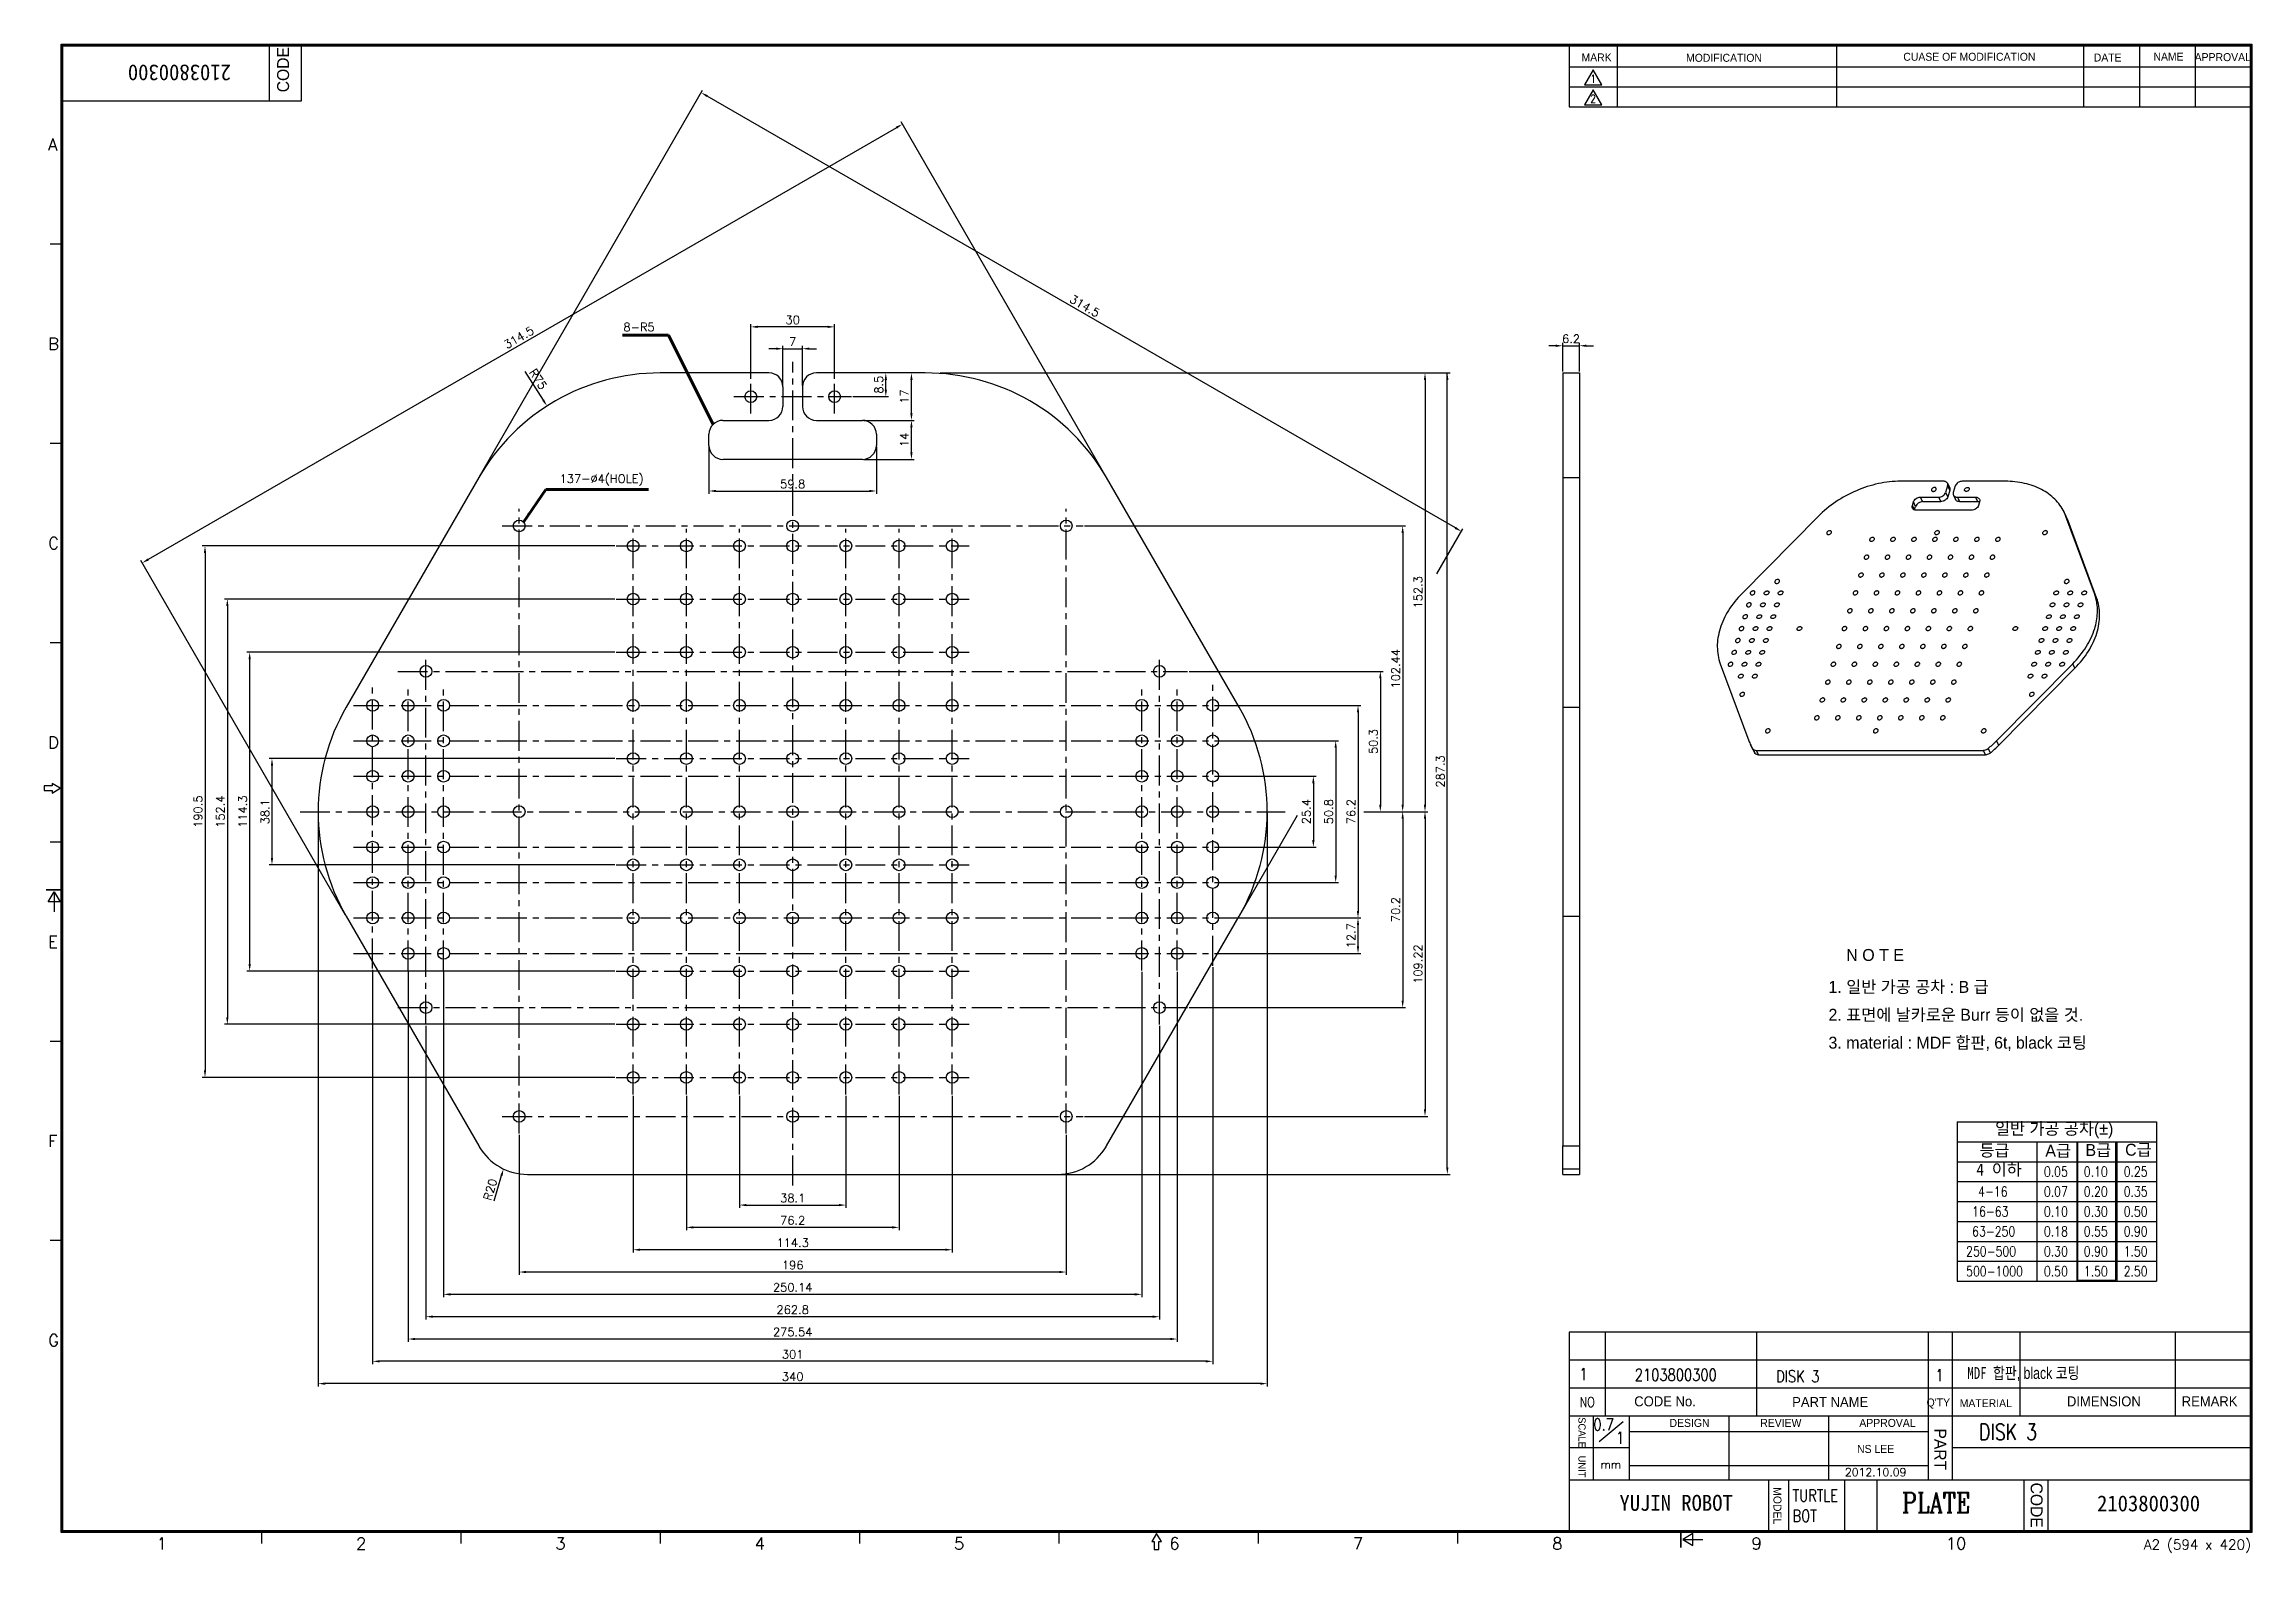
# Model space of a CAD drawing. Extents: x -1998 to 15527, y -687 to 14548.
# Drawn here: x 629 to 1183, y -687 to -309 of the extents above; entities that cross this region are included whole.
import ezdxf
from ezdxf.enums import TextEntityAlignment as Align

# ---------------------------------------------------------------- set-up
doc = ezdxf.new("R2010")
doc.units = 0
doc.header["$LTSCALE"] = 6
doc.header["$MEASUREMENT"] = 0
doc.linetypes.add('CENTER', pattern=[2, 1.25, -0.25, 0.25, -0.25])
doc.layers.get('0').update_dxf_attribs({"linetype": 'CONTINUOUS'})
for name, color, linetype in [('02___PRT_ALL_AXES', 7, 'CONTINUOUS'), ('CEN', 1, 'CENTER'), ('DEF_LAYER_ROUND_FEAT', 7, 'CONTINUOUS'), ('DIM', 4, 'CONTINUOUS'), ('FOM', 3, 'CONTINUOUS'), ('TXT', 2, 'CONTINUOUS')]:
    doc.layers.add(name, color=color, linetype=linetype)
doc.styles.add('F', font='romans', dxfattribs={"width": 0.8, "bigfont": 'hl'})
doc.styles.add('GHS', font='romans', dxfattribs={"bigfont": 'ghs'})
doc.styles.add('H3', font='romans', dxfattribs={"width": 0.8, "height": 3, "bigfont": 'hl'})
doc.styles.add('H4', font='romans', dxfattribs={"width": 0.8, "height": 4, "bigfont": 'hl'})
doc.styles.add('ROMANC', font='romanc', dxfattribs={"width": 0.8, "height": 5})
doc.styles.get("Standard").update_dxf_attribs({"font": 'txt', "width": 0.8})
doc.dimstyles.get("Standard").update_dxf_attribs({"dimtxt": 0.18, "dimasz": 0.18, "dimexe": 0.18, "dimexo": 0.0625, "dimgap": 0.09, "dimtad": 0, "dimtih": 1, "dimtoh": 1, "dimdec": 4, "dimzin": 0, "dimdsep": 46, "dimtxsty": 'Standard', "dimcen": 0.09, "dimadec": 0, "dimazin": 0, "dimtfac": 1, "dimtdec": 4, "dimtofl": 0, "dimtmove": 0, "dimatfit": 3, "dimfxl": 0, "dimtolj": 1, "dimtzin": 0, "dimarcsym": 0})

msp = doc.modelspace()

# ---------------------------------------------------------------- texts
at = {"layer": 'DIM', "style": 'GHS'}
msp.add_text('2012.10.09', height=2, dxfattribs=at).set_placement((1080.99, -668.01))
at = {"layer": 'DIM', "style": 'ROMANC', "width": 0.8}
msp.add_text('PLATE', height=5, dxfattribs=at).set_placement((1095.29, -677.09))
at = {"layer": 'DIM', "style": 'GHS'}
for s, insert, char_height, attachment_point, rotation in [('{\\fGulim|b0|i0|c129|p50;CODE}', (687.77, -320.8), 3, 1, 90), ('{\\fDotumChe|b0|i0|c129|p49;2103800300}', (676.19, -317.89), 4, 1, 180), ('\\A1;314.5', (890.34, -374.41), 2.1, 5, 330), ('\\A1;314.5', (748.39, -382.33), 2.1, 5, 30), ('\\A1;R75', (753.22, -392.77), 2.1, 5, 302.6924), ('\\A1;8.5', (838.69, -394.18), 2.1, 5, 90), ('\\A1;17', (845.12, -397.16), 2.1, 5, 90), ('\\A1;14', (845.12, -408.01), 2.1, 5, 90), ('\\A1;152.3', (973.92, -446.25), 2.1, 5, 90), ('\\A1;102.44', (968.32, -465.45), 2.1, 5, 90), ('\\A1;50.3', (962.72, -483.69), 2.1, 5, 90), ('\\A1;{\\Fromans,ghs|c129;287.3}', (979.52, -491.2), 2.1, 5, 90), ('\\A1;190.5', (667.94, -501.3), 2.1, 5, 90), ('\\A1;152.4', (673.54, -501.3), 2.1, 5, 90), ('\\A1;114.3', (679.14, -501.3), 2.1, 5, 90), ('\\A1;25.4', (945.92, -501.3), 2.1, 5, 90), ('\\A1;38.1', (684.74, -501.3), 2.1, 5, 90), ('\\A1;50.8', (951.52, -501.3), 2.1, 5, 90), ('\\A1;76.2', (957.12, -501.3), 2.1, 5, 90), ('\\A1;70.2', (968.32, -525.87), 2.1, 5, 90), ('\\A1;12.7', (957.12, -532.41), 2.1, 5, 90), ('\\A1;109.22', (973.92, -539.53), 2.1, 5, 90), ('\\A1;R{\\Fromans,ghs|c129;20}', (741.22, -596.11), 2.1, 5, 73.7964), ('{\\fGulim|b0|i0|c129|p50;SCALE}', (1015.95, -653.22), 1.8, 1, 270), ('{\\fGulim|b0|i0|c129|p50;PART}', (1106.39, -656.04), 3, 1, 270), ('{\\fGulim|b0|i0|c129|p50;UNIT}', (1015.95, -662.85), 1.8, 1, 270), ('{\\fGulim|b0|i0|c129|p50;CODE}', (1130.57, -669.63), 3, 1, 270), ('{\\fGulim|b0|i0|c129|p50;MODEL}', (1065.07, -670.78), 2, 1, 270)]:
    msp.add_mtext(s, dxfattribs=dict(at, insert=insert, char_height=char_height, attachment_point=attachment_point, rotation=rotation))
for s, insert, char_height, attachment_point in [('{\\fGulim|b0|i0|c129|p50;MARK}', (1014.92, -311.05), 2, 1), ('{\\fGulim|b0|i0|c129|p50;MODIFICATION }', (1041.14, -311.15), 2, 1), ('{\\fGulim|b0|i0|c129|p50;CUASE OF MODIFICATION}', (1095.63, -310.89), 2, 1), ('{\\fGulim|b0|i0|c129|p50;DATE}', (1143.4, -311.08), 2, 1), ('{\\fGulim|b0|i0|c129|p50;NAME}', (1158.37, -310.85), 2, 1), ('{\\fGulim|b0|i0|c129|p50;APPROVAL}', (1168.7, -310.98), 2, 1), ('\\A1;30', (817.08, -377.91), 2.1, 5), ('\\A1;6{\\Fromans,ghs|c129;.2}', (1012.31, -382.65), 2.1, 5), ('\\A1;7', (817.08, -383.39), 2.1, 5), ('\\A1;{\\Fromans,ghs|c129;59.8}', (817.08, -419.09), 2.1, 5), ('\\A1;38.1', (817.08, -598.25), 2.1, 5), ('\\A1;76.2', (817.08, -603.85), 2.1, 5), ('\\A1;114.3', (817.08, -609.45), 2.1, 5), ('\\A1;196', (817.08, -615.05), 2.1, 5), ('\\A1;250.14', (817.08, -620.65), 2.1, 5), ('\\A1;262.8', (817.08, -626.25), 2.1, 5), ('\\A1;27{\\Fromans,ghs|c129;5.54}', (817.08, -631.85), 2.1, 5), ('\\A1;301', (817.08, -637.45), 2.1, 5), ('\\A1;340', (817.08, -643.05), 2.1, 5), ('{\\fGulim|b0|i0|c129|p50;CODE No.}', (1028.15, -647.99), 2.5, 1), ('{\\fGulim|b0|i0|c129|p50;PART NAME}', (1067.76, -648.16), 2.5, 1), ('{\\fGulim|b0|i0|c129|p50;MATERIAL}', (1109.78, -648.7), 2, 1), ('{\\fGulim|b0|i0|c129|p50;DIMENSION}', (1136.67, -647.99), 2.5, 1), ('{\\fGulim|b0|i0|c129|p50;REMARK}', (1165.45, -647.99), 2.5, 1), ('{\\fGulim|b0|i0|c129|p50;DESIGN}', (1037, -653.65), 2, 1), ('{\\fGulim|b0|i0|c129|p50;REVIEW}', (1059.76, -653.65), 2, 1), ('{\\fGulim|b0|i0|c129|p50;APPROVAL}', (1084.6, -653.65), 2, 1), ('{\\fGulim|b0|i0|c129|p50;NS LEE}', (1084.04, -660.18), 2, 1), ('{\\fDotumChe|b0|i0|c129|p49;YUJIN ROBOT}', (1024.44, -672.7), 4, 1), ('{\\fDotumChe|b0|i0|c129|p49;2103800300}', (1144.22, -672.84), 4, 1)]:
    msp.add_mtext(s, dxfattribs=dict(at, insert=insert, char_height=char_height, attachment_point=attachment_point))
at = {"layer": 'DIM', "char_height": 2.1, "width": 12.2977, "style": 'GHS'}
for s, insert, attachment_point in [('{\\Fromans,ghs|c129;8-R5}', (782.46, -380.76), 9), ('{\\Fromans,ghs|c129;137-%%C4(HOLE)}', (758.63, -419.5), 7)]:
    msp.add_mtext(s, dxfattribs=dict(at, insert=insert, attachment_point=attachment_point))
at = {"layer": 'DIM', "insert": (1111.71, -640.66), "char_height": 2.9534, "width": 34.94, "attachment_point": 1}
msp.add_mtext('MDF {\\fGulim|b0|i0|c129|p50;합판, black 코팅}', dxfattribs=at)
at = {"layer": 'DIM', "insert": (1101.48, -648.52), "char_height": 2, "attachment_point": 1, "line_spacing_factor": 0.8, "style": 'GHS'}
msp.add_mtext("{\\fGulim|b0|i0|c129|p50;Q'TY}", dxfattribs=at)
at = {"layer": 'FOM', "style": 'F', "width": 0.8}
for s, height, p in [('1', 2, (1017.85, -317.42)), ('2', 2, (1017.85, -322.42)), ('NO', 2.5, (1016.35, -649.42))]:
    msp.add_text(s, height=height, dxfattribs=at).set_placement(p, align=Align.MIDDLE)
at = {"layer": 'FOM', "style": 'F'}
for s, height, p in [('A', 3, (630.35, -335.42)), ('B', 3, (630.35, -385.42)), ('C', 3, (630.35, -435.42)), ('D', 3, (630.35, -485.42)), ('E', 3, (630.35, -535.42)), ('F', 3, (630.35, -585.42)), ('G', 3, (630.35, -635.42)), ('mm', 2, (1019.71, -666.1))]:
    msp.add_text(s, height=height, dxfattribs=at).set_placement(p)
for s, p in [('1', (658.85, -684.92)), ('2', (708.85, -684.92)), ('3', (758.85, -684.92)), ('4', (808.85, -684.92)), ('5', (858.85, -684.92)), ('6', (912.85, -684.92)), ('7', (958.85, -684.92)), ('8', (1008.85, -684.92)), ('9', (1058.85, -684.92)), ('10', (1108.85, -684.92))]:
    msp.add_text(s, height=3, dxfattribs=at).set_placement(p, align=Align.MIDDLE)
msp.add_text('A2 (594 x 420)', height=2.5, dxfattribs=at).set_placement((1182.85, -686.42), align=Align.RIGHT)
at = {"layer": 'TXT', "width": 0.8}
for s, height, style, p in [('0.05', 2.5, 'F', (1130.9, -592.86)), ('0.10', 2.5, 'F', (1140.9, -592.86)), ('0.25', 2.5, 'F', (1150.9, -592.86)), ('4-16', 2.5, 'F', (1114.4, -597.86)), ('0.07', 2.5, 'F', (1130.9, -597.86)), ('0.20', 2.5, 'F', (1140.9, -597.86)), ('0.35', 2.5, 'F', (1150.9, -597.86)), ('16-63', 2.5, 'F', (1112.9, -602.86)), ('0.10', 2.5, 'F', (1130.9, -602.86)), ('0.30', 2.5, 'F', (1140.9, -602.86)), ('0.50', 2.5, 'F', (1150.9, -602.86)), ('63-250', 2.5, 'F', (1112.9, -607.86)), ('0.18', 2.5, 'F', (1130.9, -607.86)), ('0.55', 2.5, 'F', (1140.9, -607.86)), ('0.90', 2.5, 'F', (1150.9, -607.86)), ('250-500', 2.5, 'F', (1111.4, -612.86)), ('0.30', 2.5, 'F', (1130.9, -612.86)), ('0.90', 2.5, 'F', (1140.9, -612.86)), ('1.50', 2.5, 'F', (1150.9, -612.86)), ('500-1000', 2.5, 'F', (1111.4, -617.86)), ('0.50', 2.5, 'F', (1130.9, -617.86)), ('1.50', 2.5, 'F', (1140.9, -617.86)), ('2.50', 2.5, 'F', (1150.9, -617.86)), ('1', 3, 'H3', (1014.35, -643.92)), ('2103800300', 3, 'H3', (1028.28, -644.08)), ('DISK 3', 3, 'H3', (1063.71, -644.46)), ('1', 3, 'H3', (1103.68, -644.18)), ('0.7', 3, 'H3', (1017.91, -656.55)), ('1', 3, 'H3', (1023.55, -659.92)), ('DISK 3', 4, 'H4', (1114.62, -658.92)), ('TURTLE', 3, 'H3', (1067.86, -674.38)), ('BOT', 3, 'H3', (1067.86, -679.47))]:
    msp.add_text(s, height=height, dxfattribs=dict(at, style=style)).set_placement(p)
at = {"layer": 'TXT', "char_height": 3, "attachment_point": 1, "style": 'GHS'}
for s, insert in [('{\\fﾵﾸ\uffbf\ufff2ￃﾼ|b0|i0|c129|p49;    N O T E}', (1076.86, -535.75)), ('{\\fﾵﾸ\uffbf\ufff2ￃﾼ|b0|i0|c129|p49;1. \\fGulim|b0|i0|c129|p50;일반\\fﾵﾸ\uffbf\ufff2ￃﾼ|b0|i0|c129|p49; \\fGulim|b0|i0|c129|p50;가공\\fﾵﾸ\uffbf\ufff2ￃﾼ|b0|i0|c129|p49; \\fGulim|b0|i0|c129|p50;공차\\fﾵﾸ\uffbf\ufff2ￃﾼ|b0|i0|c129|p49; : B \\fGulim|b0|i0|c129|p50;급}', (1076.86, -543.75)), ('{\\fﾵﾸ\uffbf\ufff2ￃﾼ|b0|i0|c129|p49;2. 표면에 날카로운 Burr 등이 없을 것.}', (1076.86, -550.75)), ('{\\fﾵﾸ\uffbf\ufff2ￃﾼ|b0|i0|c129|p49;3. material : MDF \\fGulim|b0|i0|c129|p50;합판, 6t, black 코팅}', (1076.86, -557.75)), ('{\\fﾵﾸ\uffbf\ufff2ￃﾼ|b0|i0|c129|p49;일반 가공 공차(%%p)}', (1118.63, -579.32)), ('{\\fﾵﾸ\uffbf\ufff2ￃﾼ|b0|i0|c129|p49;등급}', (1114.73, -584.78)), ('{\\fﾵﾸ\uffbf\ufff2ￃﾼ|b0|i0|c129|p49;A급}', (1131.25, -584.87)), ('{\\fﾵﾸ\uffbf\ufff2ￃﾼ|b0|i0|c129|p49;B급}', (1141.31, -584.69)), ('{\\fﾵﾸ\uffbf\ufff2ￃﾼ|b0|i0|c129|p49;C급}', (1151.26, -584.61)), ('{\\fDotumChe|b0|i0|c129|p49;4 이하}', (1113.94, -589.58))]:
    msp.add_mtext(s, dxfattribs=dict(at, insert=insert))

# ---------------------------------------------------------------- linework, layer by layer
at = {"color": 7, "linetype": 'Continuous'}
for p, q in [((1057.35, -484.6), (1057.81, -485.45)), ((1058.36, -486.57), (1057.81, -485.45)), ((1057.9, -485.72), (1058.36, -486.57)), ((1059.31, -487.02), (1058.77, -485.91)), ((1058.77, -485.91), (1115.66, -485.91)), ((1059.31, -487.02), (1116.21, -487.02)), ((1115.66, -485.91), (1116.21, -487.02)), ((1116.89, -485.45), (1117.44, -486.57)), ((1010.21, -592.3), (1010.21, -585.14)), ((1014.41, -585.14), (1014.41, -592.3)), ((750.58, -592.3), (883.58, -592.3)), ((1010.21, -590.94), (1014.41, -590.94)), ((1010.21, -592.3), (1014.41, -592.3))]:
    msp.add_line(p, q, dxfattribs=at)
for centre, radius, start, end in [((1067.9, -479.43), 11.75, 200.2948, 206.135), ((1098.95, -463.63), 28.25, 309.4369, 315.2953), ((1099.5, -464.75), 28.25, 309.4369, 315.2953), ((783.83, -558.89), 52.5, 210, 210.2741), ((750.58, -578.3), 14, 210.2741, 270), ((883.58, -578.3), 14, 270, 329.7259), ((850.33, -558.89), 52.5, 329.7259, 330)]:
    msp.add_arc(centre, radius, start, end, dxfattribs=at)
for points, knots in [([(1057.81, -485.45), (1057.86, -485.52), (1057.97, -485.65), (1058.28, -485.85), (1058.57, -485.91), (1058.77, -485.91)], [0, 0, 0, 0, 0.227582, 0.467569, 1, 1, 1, 1]), ([(1059.31, -487.02), (1059.12, -487.02), (1058.83, -486.97), (1058.52, -486.77), (1058.4, -486.64), (1058.36, -486.57)], [0, 0, 0, 0, 0.532431, 0.772418, 1, 1, 1, 1]), ([(1115.66, -485.91), (1115.77, -485.91), (1116.21, -485.86), (1116.63, -485.66), (1116.89, -485.45)], [0, 0, 0, 0, 0.243055, 1, 1, 1, 1]), ([(1117.44, -486.57), (1117.36, -486.64), (1116.99, -486.89), (1116.54, -487.02), (1116.21, -487.02)], [0, 0, 0, 0, 0.254265, 1, 1, 1, 1])]:
    msp.add_open_spline(points, degree=3, knots=knots, dxfattribs=at)
at = {"layer": '02___PRT_ALL_AXES', "color": 7, "linetype": 'Continuous'}
for p, q in [((1010.21, -391.21), (1010.21, -585.14)), ((1010.21, -391.21), (1014.41, -391.21)), ((1014.41, -391.21), (1014.41, -585.14)), ((738.36, -417.46), (705.11, -475.05)), ((929.05, -475.05), (895.8, -417.46)), ((1010.21, -417.46), (1014.41, -417.46)), ((1136.42, -427.21), (1135.95, -426.1)), ((1136.5, -427.23), (1135.95, -426.11)), ((1074.28, -427.21), (1055.18, -446.54)), ((1136.97, -428.33), (1136.42, -427.21)), ((1143.57, -446.54), (1136.42, -427.21)), ((1136.97, -428.33), (1136.49, -427.22)), ((1144.12, -447.66), (1136.97, -428.33)), ((1144.12, -447.66), (1143.57, -446.54)), ((1049.73, -464.17), (1056.88, -483.5)), ((1119.03, -483.5), (1138.13, -464.17)), ((1138.68, -465.29), (1138.13, -464.17)), ((1119.58, -484.62), (1138.68, -465.29)), ((1010.21, -475.05), (1014.41, -475.05)), ((1057.9, -485.72), (1057.35, -484.6)), ((1119.58, -484.62), (1119.03, -483.5)), ((705.11, -527.55), (738.36, -585.14)), ((895.8, -585.14), (929.05, -527.55)), ((1010.21, -527.55), (1014.41, -527.55)), ((1010.21, -585.14), (1014.41, -585.14))]:
    msp.add_line(p, q, dxfattribs=at)
for centre in [(806.58, -397.16), (827.58, -397.16), (748.48, -429.59), (817.08, -429.59), (885.68, -429.59), (777.07, -434.62), (790.41, -434.62), (803.74, -434.62), (817.08, -434.62), (830.41, -434.62), (843.75, -434.62), (857.08, -434.62), (777.07, -447.96), (790.41, -447.96), (803.74, -447.96), (817.08, -447.96), (830.41, -447.96), (843.75, -447.96), (857.08, -447.96), (725.1, -466.09), (777.07, -461.29), (790.41, -461.29), (803.74, -461.29), (817.08, -461.29), (830.41, -461.29), (843.75, -461.29), (857.08, -461.29), (909.06, -466.09), (711.73, -474.63), (720.64, -474.63), (729.53, -474.63), (777.07, -474.63), (790.41, -474.63), (803.74, -474.63), (817.08, -474.63), (830.41, -474.63), (843.75, -474.63), (857.08, -474.63), (904.63, -474.63), (913.52, -474.63), (922.43, -474.63), (711.73, -483.52), (720.64, -483.52), (729.53, -483.52), (777.07, -487.96), (790.41, -487.96), (803.74, -487.96), (817.08, -487.96), (830.41, -487.96), (843.75, -487.96), (857.08, -487.96), (904.63, -483.52), (913.52, -483.52), (922.43, -483.52), (711.73, -492.41), (720.64, -492.41), (729.53, -492.41), (904.63, -492.41), (913.52, -492.41), (922.43, -492.41), (711.73, -501.3), (720.64, -501.3), (729.53, -501.3), (748.48, -501.3), (777.07, -501.3), (790.41, -501.3), (803.74, -501.3), (817.08, -501.3), (830.41, -501.3), (843.75, -501.3), (857.08, -501.3), (885.68, -501.3), (904.63, -501.3), (913.52, -501.3), (922.43, -501.3), (711.73, -510.19), (720.64, -510.19), (729.53, -510.19), (904.63, -510.19), (913.52, -510.19), (922.43, -510.19), (777.07, -514.63), (790.41, -514.63), (803.74, -514.63), (817.08, -514.63), (830.41, -514.63), (843.75, -514.63), (857.08, -514.63), (711.73, -519.08), (720.64, -519.08), (729.53, -519.08), (904.63, -519.08), (913.52, -519.08), (922.43, -519.08), (711.73, -527.97), (720.64, -527.97), (729.53, -527.97), (777.07, -527.97), (790.41, -527.97), (803.74, -527.97), (817.08, -527.97), (830.41, -527.97), (843.75, -527.97), (857.08, -527.97), (904.63, -527.97), (913.52, -527.97), (922.43, -527.97), (720.64, -536.86), (729.53, -536.86), (904.63, -536.86), (913.52, -536.86), (777.07, -541.3), (790.41, -541.3), (803.74, -541.3), (817.08, -541.3), (830.41, -541.3), (843.75, -541.3), (857.08, -541.3), (725.1, -550.44), (777.07, -554.64), (790.41, -554.64), (803.74, -554.64), (817.08, -554.64), (830.41, -554.64), (843.75, -554.64), (857.08, -554.64), (909.06, -550.44), (777.07, -567.97), (790.41, -567.97), (803.74, -567.97), (817.08, -567.97), (830.41, -567.97), (843.75, -567.97), (857.08, -567.97), (748.48, -577.75), (817.08, -577.75), (885.68, -577.75)]:
    msp.add_circle(centre, 1.47, dxfattribs=at)
for centre, radius, start, end in [((783.83, -443.71), 52.5, 90, 150), ((850.33, -443.71), 52.5, 30, 90), ((1132.37, -450.68), 11.94, 14.4683, 20.2748), ((750.58, -501.3), 52.5, 150, 210), ((883.58, -501.3), 52.5, 330, 30)]:
    msp.add_arc(centre, radius, start, end, dxfattribs=at)
for points, knots in [([(1094.95, -418.4), (1093.09, -418.4), (1089.28, -418.83), (1083.77, -420.6), (1078.64, -423.38), (1075.62, -425.85), (1074.28, -427.21)], [0, 0, 0, 0, 0.242702, 0.495531, 0.750699, 1, 1, 1, 1]), ([(1102.72, -420.44), (1102.7, -420.48), (1102.69, -420.58), (1102.71, -420.67), (1102.73, -420.71)], [0, 0, 0, 0, 0.516994, 1, 1, 1, 1]), ([(1103.86, -420.16), (1103.84, -420.11), (1103.78, -420.03), (1103.63, -419.96), (1103.46, -419.93), (1103.2, -419.97), (1102.91, -420.11), (1102.75, -420.32), (1102.72, -420.44)], [0, 0, 0, 0, 0.102614, 0.21351, 0.336532, 0.470448, 0.748153, 1, 1, 1, 1]), ([(1102.73, -420.71), (1102.75, -420.76), (1102.82, -420.84), (1102.97, -420.91), (1103.14, -420.94), (1103.39, -420.91), (1103.68, -420.76), (1103.84, -420.55), (1103.88, -420.44)], [0, 0, 0, 0, 0.102614, 0.21351, 0.336532, 0.470448, 0.748153, 1, 1, 1, 1]), ([(1103.88, -420.44), (1103.89, -420.39), (1103.91, -420.29), (1103.88, -420.2), (1103.86, -420.16)], [0, 0, 0, 0, 0.516994, 1, 1, 1, 1]), ([(1111.02, -420.71), (1111, -420.67), (1110.98, -420.58), (1110.99, -420.48), (1111.01, -420.44)], [0, 0, 0, 0, 0.483006, 1, 1, 1, 1]), ([(1111.01, -420.44), (1111.04, -420.32), (1111.2, -420.11), (1111.49, -419.97), (1111.75, -419.93), (1111.92, -419.96), (1112.07, -420.03), (1112.13, -420.11), (1112.15, -420.16)], [0, 0, 0, 0, 0.251847, 0.529552, 0.663468, 0.78649, 0.897386, 1, 1, 1, 1]), ([(1112.17, -420.44), (1112.13, -420.55), (1111.97, -420.76), (1111.68, -420.91), (1111.43, -420.94), (1111.25, -420.91), (1111.11, -420.84), (1111.04, -420.76), (1111.02, -420.71)], [0, 0, 0, 0, 0.251847, 0.529552, 0.663468, 0.78649, 0.897386, 1, 1, 1, 1]), ([(1112.15, -420.16), (1112.17, -420.2), (1112.2, -420.29), (1112.18, -420.39), (1112.17, -420.44)], [0, 0, 0, 0, 0.483006, 1, 1, 1, 1]), ([(1135.95, -426.1), (1135.66, -425.51), (1134.97, -424.37), (1133.65, -422.83), (1132.07, -421.5), (1129.6, -419.98), (1125.95, -418.71), (1122.82, -418.4), (1121.2, -418.4)], [0, 0, 0, 0, 0.112943, 0.227365, 0.344623, 0.465871, 0.722474, 1, 1, 1, 1]), ([(1076.43, -431.28), (1076.42, -431.33), (1076.4, -431.43), (1076.43, -431.52), (1076.45, -431.56)], [0, 0, 0, 0, 0.516994, 1, 1, 1, 1]), ([(1077.58, -431.01), (1077.56, -430.96), (1077.49, -430.88), (1077.34, -430.81), (1077.17, -430.78), (1076.92, -430.81), (1076.63, -430.96), (1076.47, -431.17), (1076.43, -431.28)], [0, 0, 0, 0, 0.102614, 0.21351, 0.336532, 0.470448, 0.748153, 1, 1, 1, 1]), ([(1076.45, -431.56), (1076.47, -431.6), (1076.53, -431.69), (1076.68, -431.76), (1076.85, -431.79), (1077.11, -431.75), (1077.4, -431.61), (1077.56, -431.4), (1077.59, -431.28)], [0, 0, 0, 0, 0.102614, 0.21351, 0.336532, 0.470448, 0.748153, 1, 1, 1, 1]), ([(1077.59, -431.28), (1077.61, -431.24), (1077.62, -431.14), (1077.6, -431.05), (1077.58, -431.01)], [0, 0, 0, 0, 0.516994, 1, 1, 1, 1]), ([(1103.51, -431.28), (1103.5, -431.33), (1103.48, -431.43), (1103.51, -431.52), (1103.53, -431.56)], [0, 0, 0, 0, 0.516994, 1, 1, 1, 1]), ([(1104.66, -431.01), (1104.64, -430.96), (1104.57, -430.88), (1104.42, -430.81), (1104.25, -430.78), (1104, -430.81), (1103.71, -430.96), (1103.55, -431.17), (1103.51, -431.28)], [0, 0, 0, 0, 0.102614, 0.21351, 0.336532, 0.470448, 0.748153, 1, 1, 1, 1]), ([(1103.53, -431.56), (1103.55, -431.6), (1103.61, -431.69), (1103.76, -431.76), (1103.93, -431.79), (1104.19, -431.75), (1104.48, -431.61), (1104.64, -431.4), (1104.67, -431.28)], [0, 0, 0, 0, 0.102614, 0.21351, 0.336532, 0.470448, 0.748153, 1, 1, 1, 1]), ([(1104.67, -431.28), (1104.69, -431.24), (1104.7, -431.14), (1104.68, -431.05), (1104.66, -431.01)], [0, 0, 0, 0, 0.516994, 1, 1, 1, 1]), ([(1130.59, -431.28), (1130.58, -431.33), (1130.56, -431.43), (1130.58, -431.52), (1130.6, -431.56)], [0, 0, 0, 0, 0.516994, 1, 1, 1, 1]), ([(1131.74, -431.01), (1131.71, -430.96), (1131.65, -430.88), (1131.5, -430.81), (1131.33, -430.78), (1131.08, -430.81), (1130.79, -430.96), (1130.63, -431.17), (1130.59, -431.28)], [0, 0, 0, 0, 0.102614, 0.21351, 0.336532, 0.470448, 0.748153, 1, 1, 1, 1]), ([(1130.6, -431.56), (1130.63, -431.6), (1130.69, -431.69), (1130.84, -431.76), (1131.01, -431.79), (1131.26, -431.75), (1131.55, -431.61), (1131.72, -431.4), (1131.75, -431.28)], [0, 0, 0, 0, 0.102614, 0.21351, 0.336532, 0.470448, 0.748153, 1, 1, 1, 1]), ([(1131.75, -431.28), (1131.76, -431.24), (1131.78, -431.14), (1131.76, -431.05), (1131.74, -431.01)], [0, 0, 0, 0, 0.516994, 1, 1, 1, 1]), ([(1086.96, -437.17), (1086.94, -437.13), (1086.87, -437.05), (1086.73, -436.97), (1086.55, -436.95), (1086.3, -436.98), (1086.01, -437.12), (1085.85, -437.34), (1085.81, -437.45)], [0, 0, 0, 0, 0.102614, 0.21351, 0.336532, 0.470448, 0.748153, 1, 1, 1, 1]), ([(1086.97, -437.45), (1086.99, -437.4), (1087, -437.31), (1086.98, -437.21), (1086.96, -437.17)], [0, 0, 0, 0, 0.516994, 1, 1, 1, 1]), ([(1087.2, -432.97), (1087.18, -433.02), (1087.17, -433.11), (1087.19, -433.21), (1087.21, -433.25)], [0, 0, 0, 0, 0.516994, 1, 1, 1, 1]), ([(1088.34, -432.7), (1088.32, -432.65), (1088.26, -432.57), (1088.11, -432.5), (1087.94, -432.47), (1087.68, -432.5), (1087.39, -432.65), (1087.23, -432.86), (1087.2, -432.97)], [0, 0, 0, 0, 0.102614, 0.21351, 0.336532, 0.470448, 0.748153, 1, 1, 1, 1]), ([(1087.21, -433.25), (1087.23, -433.29), (1087.3, -433.37), (1087.44, -433.45), (1087.62, -433.47), (1087.87, -433.44), (1088.16, -433.3), (1088.32, -433.09), (1088.36, -432.97)], [0, 0, 0, 0, 0.102614, 0.21351, 0.336532, 0.470448, 0.748153, 1, 1, 1, 1]), ([(1088.36, -432.97), (1088.37, -432.93), (1088.39, -432.83), (1088.36, -432.74), (1088.34, -432.7)], [0, 0, 0, 0, 0.516994, 1, 1, 1, 1]), ([(1092.22, -437.17), (1092.2, -437.13), (1092.14, -437.05), (1091.99, -436.97), (1091.82, -436.95), (1091.56, -436.98), (1091.27, -437.12), (1091.11, -437.34), (1091.08, -437.45)], [0, 0, 0, 0, 0.102614, 0.21351, 0.336532, 0.470448, 0.748153, 1, 1, 1, 1]), ([(1092.24, -437.45), (1092.25, -437.4), (1092.27, -437.31), (1092.24, -437.21), (1092.22, -437.17)], [0, 0, 0, 0, 0.516994, 1, 1, 1, 1]), ([(1092.46, -432.97), (1092.45, -433.02), (1092.43, -433.11), (1092.46, -433.21), (1092.48, -433.25)], [0, 0, 0, 0, 0.516994, 1, 1, 1, 1]), ([(1093.61, -432.7), (1093.59, -432.65), (1093.52, -432.57), (1093.37, -432.5), (1093.2, -432.47), (1092.95, -432.5), (1092.66, -432.65), (1092.5, -432.86), (1092.46, -432.97)], [0, 0, 0, 0, 0.102614, 0.21351, 0.336532, 0.470448, 0.748153, 1, 1, 1, 1]), ([(1092.48, -433.25), (1092.5, -433.29), (1092.56, -433.37), (1092.71, -433.45), (1092.88, -433.47), (1093.14, -433.44), (1093.43, -433.3), (1093.59, -433.09), (1093.62, -432.97)], [0, 0, 0, 0, 0.102614, 0.21351, 0.336532, 0.470448, 0.748153, 1, 1, 1, 1]), ([(1093.62, -432.97), (1093.64, -432.93), (1093.65, -432.83), (1093.63, -432.74), (1093.61, -432.7)], [0, 0, 0, 0, 0.516994, 1, 1, 1, 1]), ([(1097.49, -437.17), (1097.47, -437.13), (1097.4, -437.05), (1097.25, -436.97), (1097.08, -436.95), (1096.83, -436.98), (1096.54, -437.12), (1096.38, -437.34), (1096.34, -437.45)], [0, 0, 0, 0, 0.102614, 0.21351, 0.336532, 0.470448, 0.748153, 1, 1, 1, 1]), ([(1097.5, -437.45), (1097.52, -437.4), (1097.53, -437.31), (1097.51, -437.21), (1097.49, -437.17)], [0, 0, 0, 0, 0.516994, 1, 1, 1, 1]), ([(1097.72, -432.97), (1097.71, -433.02), (1097.7, -433.11), (1097.72, -433.21), (1097.74, -433.25)], [0, 0, 0, 0, 0.516994, 1, 1, 1, 1]), ([(1098.87, -432.7), (1098.85, -432.65), (1098.78, -432.57), (1098.64, -432.5), (1098.46, -432.47), (1098.21, -432.5), (1097.92, -432.65), (1097.76, -432.86), (1097.72, -432.97)], [0, 0, 0, 0, 0.102614, 0.21351, 0.336532, 0.470448, 0.748153, 1, 1, 1, 1]), ([(1097.74, -433.25), (1097.76, -433.29), (1097.83, -433.37), (1097.97, -433.45), (1098.15, -433.47), (1098.4, -433.44), (1098.69, -433.3), (1098.85, -433.09), (1098.89, -432.97)], [0, 0, 0, 0, 0.102614, 0.21351, 0.336532, 0.470448, 0.748153, 1, 1, 1, 1]), ([(1098.89, -432.97), (1098.9, -432.93), (1098.91, -432.83), (1098.89, -432.74), (1098.87, -432.7)], [0, 0, 0, 0, 0.516994, 1, 1, 1, 1]), ([(1102.75, -437.17), (1102.73, -437.13), (1102.66, -437.05), (1102.52, -436.97), (1102.34, -436.95), (1102.09, -436.98), (1101.8, -437.12), (1101.64, -437.34), (1101.61, -437.45)], [0, 0, 0, 0, 0.102614, 0.21351, 0.336532, 0.470448, 0.748153, 1, 1, 1, 1]), ([(1102.77, -437.45), (1102.78, -437.4), (1102.79, -437.31), (1102.77, -437.21), (1102.75, -437.17)], [0, 0, 0, 0, 0.516994, 1, 1, 1, 1]), ([(1102.99, -432.97), (1102.97, -433.02), (1102.96, -433.11), (1102.98, -433.21), (1103, -433.25)], [0, 0, 0, 0, 0.516994, 1, 1, 1, 1]), ([(1104.13, -432.7), (1104.11, -432.65), (1104.05, -432.57), (1103.9, -432.5), (1103.73, -432.47), (1103.47, -432.5), (1103.18, -432.65), (1103.02, -432.86), (1102.99, -432.97)], [0, 0, 0, 0, 0.102614, 0.21351, 0.336532, 0.470448, 0.748153, 1, 1, 1, 1]), ([(1103, -433.25), (1103.02, -433.29), (1103.09, -433.37), (1103.24, -433.45), (1103.41, -433.47), (1103.66, -433.44), (1103.95, -433.3), (1104.11, -433.09), (1104.15, -432.97)], [0, 0, 0, 0, 0.102614, 0.21351, 0.336532, 0.470448, 0.748153, 1, 1, 1, 1]), ([(1104.15, -432.97), (1104.16, -432.93), (1104.18, -432.83), (1104.15, -432.74), (1104.13, -432.7)], [0, 0, 0, 0, 0.516994, 1, 1, 1, 1]), ([(1108.01, -437.17), (1107.99, -437.13), (1107.93, -437.05), (1107.78, -436.97), (1107.61, -436.95), (1107.35, -436.98), (1107.07, -437.12), (1106.9, -437.34), (1106.87, -437.45)], [0, 0, 0, 0, 0.102614, 0.21351, 0.336532, 0.470448, 0.748153, 1, 1, 1, 1]), ([(1108.03, -437.45), (1108.04, -437.4), (1108.06, -437.31), (1108.04, -437.21), (1108.01, -437.17)], [0, 0, 0, 0, 0.516994, 1, 1, 1, 1]), ([(1108.25, -432.97), (1108.24, -433.02), (1108.22, -433.11), (1108.25, -433.21), (1108.27, -433.25)], [0, 0, 0, 0, 0.516994, 1, 1, 1, 1]), ([(1109.4, -432.7), (1109.38, -432.65), (1109.31, -432.57), (1109.17, -432.5), (1108.99, -432.47), (1108.74, -432.5), (1108.45, -432.65), (1108.29, -432.86), (1108.25, -432.97)], [0, 0, 0, 0, 0.102614, 0.21351, 0.336532, 0.470448, 0.748153, 1, 1, 1, 1]), ([(1108.27, -433.25), (1108.29, -433.29), (1108.35, -433.37), (1108.5, -433.45), (1108.67, -433.47), (1108.93, -433.44), (1109.22, -433.3), (1109.38, -433.09), (1109.41, -432.97)], [0, 0, 0, 0, 0.102614, 0.21351, 0.336532, 0.470448, 0.748153, 1, 1, 1, 1]), ([(1109.41, -432.97), (1109.43, -432.93), (1109.44, -432.83), (1109.42, -432.74), (1109.4, -432.7)], [0, 0, 0, 0, 0.516994, 1, 1, 1, 1]), ([(1113.28, -437.17), (1113.26, -437.13), (1113.19, -437.05), (1113.05, -436.97), (1112.87, -436.95), (1112.62, -436.98), (1112.33, -437.12), (1112.17, -437.34), (1112.13, -437.45)], [0, 0, 0, 0, 0.102614, 0.21351, 0.336532, 0.470448, 0.748153, 1, 1, 1, 1]), ([(1113.29, -437.45), (1113.31, -437.4), (1113.32, -437.31), (1113.3, -437.21), (1113.28, -437.17)], [0, 0, 0, 0, 0.516994, 1, 1, 1, 1]), ([(1113.52, -432.97), (1113.5, -433.02), (1113.49, -433.11), (1113.51, -433.21), (1113.53, -433.25)], [0, 0, 0, 0, 0.516994, 1, 1, 1, 1]), ([(1114.66, -432.7), (1114.64, -432.65), (1114.57, -432.57), (1114.43, -432.5), (1114.26, -432.47), (1114, -432.5), (1113.71, -432.65), (1113.55, -432.86), (1113.52, -432.97)], [0, 0, 0, 0, 0.102614, 0.21351, 0.336532, 0.470448, 0.748153, 1, 1, 1, 1]), ([(1113.53, -433.25), (1113.55, -433.29), (1113.62, -433.37), (1113.76, -433.45), (1113.94, -433.47), (1114.19, -433.44), (1114.48, -433.3), (1114.64, -433.09), (1114.68, -432.97)], [0, 0, 0, 0, 0.102614, 0.21351, 0.336532, 0.470448, 0.748153, 1, 1, 1, 1]), ([(1114.68, -432.97), (1114.69, -432.93), (1114.71, -432.83), (1114.68, -432.74), (1114.66, -432.7)], [0, 0, 0, 0, 0.516994, 1, 1, 1, 1]), ([(1118.54, -437.17), (1118.52, -437.13), (1118.46, -437.05), (1118.31, -436.97), (1118.14, -436.95), (1117.88, -436.98), (1117.59, -437.12), (1117.43, -437.34), (1117.4, -437.45)], [0, 0, 0, 0, 0.102614, 0.21351, 0.336532, 0.470448, 0.748153, 1, 1, 1, 1]), ([(1118.56, -437.45), (1118.57, -437.4), (1118.59, -437.31), (1118.56, -437.21), (1118.54, -437.17)], [0, 0, 0, 0, 0.516994, 1, 1, 1, 1]), ([(1118.78, -432.97), (1118.77, -433.02), (1118.75, -433.11), (1118.77, -433.21), (1118.8, -433.25)], [0, 0, 0, 0, 0.516994, 1, 1, 1, 1]), ([(1119.93, -432.7), (1119.9, -432.65), (1119.84, -432.57), (1119.69, -432.5), (1119.52, -432.47), (1119.27, -432.5), (1118.98, -432.65), (1118.82, -432.86), (1118.78, -432.97)], [0, 0, 0, 0, 0.102614, 0.21351, 0.336532, 0.470448, 0.748153, 1, 1, 1, 1]), ([(1118.8, -433.25), (1118.82, -433.29), (1118.88, -433.37), (1119.03, -433.45), (1119.2, -433.47), (1119.46, -433.44), (1119.74, -433.3), (1119.91, -433.09), (1119.94, -432.97)], [0, 0, 0, 0, 0.102614, 0.21351, 0.336532, 0.470448, 0.748153, 1, 1, 1, 1]), ([(1119.94, -432.97), (1119.96, -432.93), (1119.97, -432.83), (1119.95, -432.74), (1119.93, -432.7)], [0, 0, 0, 0, 0.516994, 1, 1, 1, 1]), ([(1084.43, -441.93), (1084.42, -441.97), (1084.4, -442.07), (1084.42, -442.16), (1084.45, -442.2)], [0, 0, 0, 0, 0.516994, 1, 1, 1, 1]), ([(1085.58, -441.65), (1085.55, -441.61), (1085.49, -441.52), (1085.34, -441.45), (1085.17, -441.42), (1084.92, -441.46), (1084.63, -441.6), (1084.47, -441.81), (1084.43, -441.93)], [0, 0, 0, 0, 0.102614, 0.21351, 0.336532, 0.470448, 0.748153, 1, 1, 1, 1]), ([(1084.45, -442.2), (1084.47, -442.25), (1084.53, -442.33), (1084.68, -442.4), (1084.85, -442.43), (1085.11, -442.4), (1085.39, -442.25), (1085.56, -442.04), (1085.59, -441.93)], [0, 0, 0, 0, 0.102614, 0.21351, 0.336532, 0.470448, 0.748153, 1, 1, 1, 1]), ([(1085.59, -441.93), (1085.61, -441.88), (1085.62, -441.78), (1085.6, -441.69), (1085.58, -441.65)], [0, 0, 0, 0, 0.516994, 1, 1, 1, 1]), ([(1085.81, -437.45), (1085.8, -437.5), (1085.79, -437.59), (1085.81, -437.69), (1085.83, -437.73)], [0, 0, 0, 0, 0.516994, 1, 1, 1, 1]), ([(1085.83, -437.73), (1085.85, -437.77), (1085.92, -437.85), (1086.06, -437.93), (1086.24, -437.95), (1086.49, -437.92), (1086.78, -437.77), (1086.94, -437.56), (1086.97, -437.45)], [0, 0, 0, 0, 0.102614, 0.21351, 0.336532, 0.470448, 0.748153, 1, 1, 1, 1]), ([(1089.69, -441.93), (1089.68, -441.97), (1089.67, -442.07), (1089.69, -442.16), (1089.71, -442.2)], [0, 0, 0, 0, 0.516994, 1, 1, 1, 1]), ([(1090.84, -441.65), (1090.82, -441.61), (1090.75, -441.52), (1090.61, -441.45), (1090.43, -441.42), (1090.18, -441.46), (1089.89, -441.6), (1089.73, -441.81), (1089.69, -441.93)], [0, 0, 0, 0, 0.102614, 0.21351, 0.336532, 0.470448, 0.748153, 1, 1, 1, 1]), ([(1089.71, -442.2), (1089.73, -442.25), (1089.8, -442.33), (1089.94, -442.4), (1090.12, -442.43), (1090.37, -442.4), (1090.66, -442.25), (1090.82, -442.04), (1090.85, -441.93)], [0, 0, 0, 0, 0.102614, 0.21351, 0.336532, 0.470448, 0.748153, 1, 1, 1, 1]), ([(1090.85, -441.93), (1090.87, -441.88), (1090.88, -441.78), (1090.86, -441.69), (1090.84, -441.65)], [0, 0, 0, 0, 0.516994, 1, 1, 1, 1]), ([(1091.08, -437.45), (1091.06, -437.5), (1091.05, -437.59), (1091.07, -437.69), (1091.09, -437.73)], [0, 0, 0, 0, 0.516994, 1, 1, 1, 1]), ([(1091.09, -437.73), (1091.11, -437.77), (1091.18, -437.85), (1091.32, -437.93), (1091.5, -437.95), (1091.75, -437.92), (1092.04, -437.77), (1092.2, -437.56), (1092.24, -437.45)], [0, 0, 0, 0, 0.102614, 0.21351, 0.336532, 0.470448, 0.748153, 1, 1, 1, 1]), ([(1094.96, -441.93), (1094.94, -441.97), (1094.93, -442.07), (1094.95, -442.16), (1094.97, -442.2)], [0, 0, 0, 0, 0.516994, 1, 1, 1, 1]), ([(1096.1, -441.65), (1096.08, -441.61), (1096.02, -441.52), (1095.87, -441.45), (1095.7, -441.42), (1095.44, -441.46), (1095.15, -441.6), (1094.99, -441.81), (1094.96, -441.93)], [0, 0, 0, 0, 0.102614, 0.21351, 0.336532, 0.470448, 0.748153, 1, 1, 1, 1]), ([(1094.97, -442.2), (1094.99, -442.25), (1095.06, -442.33), (1095.21, -442.4), (1095.38, -442.43), (1095.63, -442.4), (1095.92, -442.25), (1096.08, -442.04), (1096.12, -441.93)], [0, 0, 0, 0, 0.102614, 0.21351, 0.336532, 0.470448, 0.748153, 1, 1, 1, 1]), ([(1096.12, -441.93), (1096.13, -441.88), (1096.15, -441.78), (1096.12, -441.69), (1096.1, -441.65)], [0, 0, 0, 0, 0.516994, 1, 1, 1, 1]), ([(1096.34, -437.45), (1096.33, -437.5), (1096.31, -437.59), (1096.34, -437.69), (1096.36, -437.73)], [0, 0, 0, 0, 0.516994, 1, 1, 1, 1]), ([(1096.36, -437.73), (1096.38, -437.77), (1096.44, -437.85), (1096.59, -437.93), (1096.76, -437.95), (1097.02, -437.92), (1097.31, -437.77), (1097.47, -437.56), (1097.5, -437.45)], [0, 0, 0, 0, 0.102614, 0.21351, 0.336532, 0.470448, 0.748153, 1, 1, 1, 1]), ([(1100.22, -441.93), (1100.21, -441.97), (1100.19, -442.07), (1100.22, -442.16), (1100.24, -442.2)], [0, 0, 0, 0, 0.516994, 1, 1, 1, 1]), ([(1101.37, -441.65), (1101.35, -441.61), (1101.28, -441.52), (1101.14, -441.45), (1100.96, -441.42), (1100.71, -441.46), (1100.42, -441.6), (1100.26, -441.81), (1100.22, -441.93)], [0, 0, 0, 0, 0.102614, 0.21351, 0.336532, 0.470448, 0.748153, 1, 1, 1, 1]), ([(1100.24, -442.2), (1100.26, -442.25), (1100.32, -442.33), (1100.47, -442.4), (1100.64, -442.43), (1100.9, -442.4), (1101.19, -442.25), (1101.35, -442.04), (1101.38, -441.93)], [0, 0, 0, 0, 0.102614, 0.21351, 0.336532, 0.470448, 0.748153, 1, 1, 1, 1]), ([(1101.38, -441.93), (1101.4, -441.88), (1101.41, -441.78), (1101.39, -441.69), (1101.37, -441.65)], [0, 0, 0, 0, 0.516994, 1, 1, 1, 1]), ([(1101.61, -437.45), (1101.59, -437.5), (1101.58, -437.59), (1101.6, -437.69), (1101.62, -437.73)], [0, 0, 0, 0, 0.516994, 1, 1, 1, 1]), ([(1101.62, -437.73), (1101.64, -437.77), (1101.71, -437.85), (1101.85, -437.93), (1102.03, -437.95), (1102.28, -437.92), (1102.57, -437.77), (1102.73, -437.56), (1102.77, -437.45)], [0, 0, 0, 0, 0.102614, 0.21351, 0.336532, 0.470448, 0.748153, 1, 1, 1, 1]), ([(1105.49, -441.93), (1105.47, -441.97), (1105.46, -442.07), (1105.48, -442.16), (1105.5, -442.2)], [0, 0, 0, 0, 0.516994, 1, 1, 1, 1]), ([(1106.63, -441.65), (1106.61, -441.61), (1106.54, -441.52), (1106.4, -441.45), (1106.22, -441.42), (1105.97, -441.46), (1105.68, -441.6), (1105.52, -441.81), (1105.49, -441.93)], [0, 0, 0, 0, 0.102614, 0.21351, 0.336532, 0.470448, 0.748153, 1, 1, 1, 1]), ([(1105.5, -442.2), (1105.52, -442.25), (1105.59, -442.33), (1105.73, -442.4), (1105.91, -442.43), (1106.16, -442.4), (1106.45, -442.25), (1106.61, -442.04), (1106.65, -441.93)], [0, 0, 0, 0, 0.102614, 0.21351, 0.336532, 0.470448, 0.748153, 1, 1, 1, 1]), ([(1106.65, -441.93), (1106.66, -441.88), (1106.68, -441.78), (1106.65, -441.69), (1106.63, -441.65)], [0, 0, 0, 0, 0.516994, 1, 1, 1, 1]), ([(1106.87, -437.45), (1106.85, -437.5), (1106.84, -437.59), (1106.86, -437.69), (1106.88, -437.73)], [0, 0, 0, 0, 0.516994, 1, 1, 1, 1]), ([(1106.88, -437.73), (1106.91, -437.77), (1106.97, -437.85), (1107.12, -437.93), (1107.29, -437.95), (1107.54, -437.92), (1107.83, -437.77), (1107.99, -437.56), (1108.03, -437.45)], [0, 0, 0, 0, 0.102614, 0.21351, 0.336532, 0.470448, 0.748153, 1, 1, 1, 1]), ([(1110.75, -441.93), (1110.74, -441.97), (1110.72, -442.07), (1110.74, -442.16), (1110.76, -442.2)], [0, 0, 0, 0, 0.516994, 1, 1, 1, 1]), ([(1111.9, -441.65), (1111.87, -441.61), (1111.81, -441.52), (1111.66, -441.45), (1111.49, -441.42), (1111.24, -441.46), (1110.95, -441.6), (1110.78, -441.81), (1110.75, -441.93)], [0, 0, 0, 0, 0.102614, 0.21351, 0.336532, 0.470448, 0.748153, 1, 1, 1, 1]), ([(1110.76, -442.2), (1110.79, -442.25), (1110.85, -442.33), (1111, -442.4), (1111.17, -442.43), (1111.42, -442.4), (1111.71, -442.25), (1111.88, -442.04), (1111.91, -441.93)], [0, 0, 0, 0, 0.102614, 0.21351, 0.336532, 0.470448, 0.748153, 1, 1, 1, 1]), ([(1111.91, -441.93), (1111.92, -441.88), (1111.94, -441.78), (1111.92, -441.69), (1111.9, -441.65)], [0, 0, 0, 0, 0.516994, 1, 1, 1, 1]), ([(1112.13, -437.45), (1112.12, -437.5), (1112.1, -437.59), (1112.13, -437.69), (1112.15, -437.73)], [0, 0, 0, 0, 0.516994, 1, 1, 1, 1]), ([(1112.15, -437.73), (1112.17, -437.77), (1112.24, -437.85), (1112.38, -437.93), (1112.55, -437.95), (1112.81, -437.92), (1113.1, -437.77), (1113.26, -437.56), (1113.29, -437.45)], [0, 0, 0, 0, 0.102614, 0.21351, 0.336532, 0.470448, 0.748153, 1, 1, 1, 1]), ([(1116.01, -441.93), (1116, -441.97), (1115.98, -442.07), (1116.01, -442.16), (1116.03, -442.2)], [0, 0, 0, 0, 0.516994, 1, 1, 1, 1]), ([(1117.16, -441.65), (1117.14, -441.61), (1117.07, -441.52), (1116.93, -441.45), (1116.75, -441.42), (1116.5, -441.46), (1116.21, -441.6), (1116.05, -441.81), (1116.01, -441.93)], [0, 0, 0, 0, 0.102614, 0.21351, 0.336532, 0.470448, 0.748153, 1, 1, 1, 1]), ([(1116.03, -442.2), (1116.05, -442.25), (1116.12, -442.33), (1116.26, -442.4), (1116.44, -442.43), (1116.69, -442.4), (1116.98, -442.25), (1117.14, -442.04), (1117.17, -441.93)], [0, 0, 0, 0, 0.102614, 0.21351, 0.336532, 0.470448, 0.748153, 1, 1, 1, 1]), ([(1117.17, -441.93), (1117.19, -441.88), (1117.2, -441.78), (1117.18, -441.69), (1117.16, -441.65)], [0, 0, 0, 0, 0.516994, 1, 1, 1, 1]), ([(1117.4, -437.45), (1117.38, -437.5), (1117.37, -437.59), (1117.39, -437.69), (1117.41, -437.73)], [0, 0, 0, 0, 0.516994, 1, 1, 1, 1]), ([(1117.41, -437.73), (1117.43, -437.77), (1117.5, -437.85), (1117.64, -437.93), (1117.82, -437.95), (1118.07, -437.92), (1118.36, -437.77), (1118.52, -437.56), (1118.56, -437.45)], [0, 0, 0, 0, 0.102614, 0.21351, 0.336532, 0.470448, 0.748153, 1, 1, 1, 1]), ([(1055.18, -446.54), (1053.9, -447.83), (1051.69, -450.57), (1050.17, -453.75), (1049.68, -455.36)], [0, 0, 0, 0, 0.519347, 1, 1, 1, 1]), ([(1057.25, -446.4), (1057.24, -446.45), (1057.22, -446.55), (1057.25, -446.64), (1057.27, -446.68)], [0, 0, 0, 0, 0.516994, 1, 1, 1, 1]), ([(1058.4, -446.13), (1058.38, -446.08), (1058.31, -446), (1058.17, -445.93), (1057.99, -445.9), (1057.74, -445.93), (1057.45, -446.08), (1057.29, -446.29), (1057.25, -446.4)], [0, 0, 0, 0, 0.102614, 0.21351, 0.336532, 0.470448, 0.748153, 1, 1, 1, 1]), ([(1057.27, -446.68), (1057.29, -446.72), (1057.35, -446.81), (1057.5, -446.88), (1057.67, -446.9), (1057.93, -446.87), (1058.22, -446.73), (1058.38, -446.52), (1058.41, -446.4)], [0, 0, 0, 0, 0.102614, 0.21351, 0.336532, 0.470448, 0.748153, 1, 1, 1, 1]), ([(1058.41, -446.4), (1058.43, -446.36), (1058.44, -446.26), (1058.42, -446.17), (1058.4, -446.13)], [0, 0, 0, 0, 0.516994, 1, 1, 1, 1]), ([(1060.78, -446.68), (1060.76, -446.64), (1060.74, -446.55), (1060.76, -446.45), (1060.77, -446.4)], [0, 0, 0, 0, 0.483006, 1, 1, 1, 1]), ([(1060.77, -446.4), (1060.81, -446.29), (1060.97, -446.08), (1061.26, -445.93), (1061.51, -445.9), (1061.68, -445.93), (1061.83, -446), (1061.89, -446.08), (1061.92, -446.13)], [0, 0, 0, 0, 0.251847, 0.529552, 0.663468, 0.78649, 0.897386, 1, 1, 1, 1]), ([(1061.93, -446.4), (1061.9, -446.52), (1061.73, -446.73), (1061.45, -446.87), (1061.19, -446.9), (1061.02, -446.88), (1060.87, -446.81), (1060.81, -446.72), (1060.78, -446.68)], [0, 0, 0, 0, 0.251847, 0.529552, 0.663468, 0.78649, 0.897386, 1, 1, 1, 1]), ([(1061.92, -446.13), (1061.94, -446.17), (1061.96, -446.26), (1061.95, -446.36), (1061.93, -446.4)], [0, 0, 0, 0, 0.483006, 1, 1, 1, 1]), ([(1063.42, -443.54), (1063.4, -443.58), (1063.39, -443.68), (1063.41, -443.77), (1063.43, -443.81)], [0, 0, 0, 0, 0.516994, 1, 1, 1, 1]), ([(1064.56, -443.26), (1064.54, -443.21), (1064.47, -443.13), (1064.33, -443.06), (1064.15, -443.03), (1063.9, -443.07), (1063.61, -443.21), (1063.45, -443.42), (1063.42, -443.54)], [0, 0, 0, 0, 0.102614, 0.21351, 0.336532, 0.470448, 0.748153, 1, 1, 1, 1]), ([(1063.43, -443.81), (1063.45, -443.86), (1063.52, -443.94), (1063.66, -444.01), (1063.84, -444.04), (1064.09, -444.01), (1064.38, -443.86), (1064.54, -443.65), (1064.58, -443.54)], [0, 0, 0, 0, 0.102614, 0.21351, 0.336532, 0.470448, 0.748153, 1, 1, 1, 1]), ([(1064.29, -446.68), (1064.27, -446.64), (1064.25, -446.55), (1064.27, -446.45), (1064.28, -446.4)], [0, 0, 0, 0, 0.483006, 1, 1, 1, 1]), ([(1064.28, -446.4), (1064.31, -446.29), (1064.48, -446.08), (1064.77, -445.93), (1065.02, -445.9), (1065.19, -445.93), (1065.34, -446), (1065.4, -446.08), (1065.43, -446.13)], [0, 0, 0, 0, 0.251847, 0.529552, 0.663468, 0.78649, 0.897386, 1, 1, 1, 1]), ([(1065.44, -446.4), (1065.4, -446.52), (1065.24, -446.73), (1064.95, -446.87), (1064.7, -446.9), (1064.53, -446.88), (1064.38, -446.81), (1064.32, -446.72), (1064.29, -446.68)], [0, 0, 0, 0, 0.251847, 0.529552, 0.663468, 0.78649, 0.897386, 1, 1, 1, 1]), ([(1064.58, -443.54), (1064.59, -443.49), (1064.61, -443.39), (1064.58, -443.3), (1064.56, -443.26)], [0, 0, 0, 0, 0.516994, 1, 1, 1, 1]), ([(1065.43, -446.13), (1065.45, -446.17), (1065.47, -446.26), (1065.45, -446.36), (1065.44, -446.4)], [0, 0, 0, 0, 0.483006, 1, 1, 1, 1]), ([(1083.05, -446.4), (1083.03, -446.45), (1083.02, -446.55), (1083.04, -446.64), (1083.06, -446.68)], [0, 0, 0, 0, 0.516994, 1, 1, 1, 1]), ([(1084.19, -446.13), (1084.17, -446.08), (1084.11, -446), (1083.96, -445.93), (1083.79, -445.9), (1083.53, -445.93), (1083.24, -446.08), (1083.08, -446.29), (1083.05, -446.4)], [0, 0, 0, 0, 0.102614, 0.21351, 0.336532, 0.470448, 0.748153, 1, 1, 1, 1]), ([(1083.06, -446.68), (1083.08, -446.72), (1083.15, -446.81), (1083.29, -446.88), (1083.47, -446.9), (1083.72, -446.87), (1084.01, -446.73), (1084.17, -446.52), (1084.21, -446.4)], [0, 0, 0, 0, 0.102614, 0.21351, 0.336532, 0.470448, 0.748153, 1, 1, 1, 1]), ([(1084.21, -446.4), (1084.22, -446.36), (1084.24, -446.26), (1084.21, -446.17), (1084.19, -446.13)], [0, 0, 0, 0, 0.516994, 1, 1, 1, 1]), ([(1088.31, -446.4), (1088.3, -446.45), (1088.28, -446.55), (1088.31, -446.64), (1088.33, -446.68)], [0, 0, 0, 0, 0.516994, 1, 1, 1, 1]), ([(1089.46, -446.13), (1089.44, -446.08), (1089.37, -446), (1089.22, -445.93), (1089.05, -445.9), (1088.8, -445.93), (1088.51, -446.08), (1088.35, -446.29), (1088.31, -446.4)], [0, 0, 0, 0, 0.102614, 0.21351, 0.336532, 0.470448, 0.748153, 1, 1, 1, 1]), ([(1088.33, -446.68), (1088.35, -446.72), (1088.41, -446.81), (1088.56, -446.88), (1088.73, -446.9), (1088.99, -446.87), (1089.28, -446.73), (1089.44, -446.52), (1089.47, -446.4)], [0, 0, 0, 0, 0.102614, 0.21351, 0.336532, 0.470448, 0.748153, 1, 1, 1, 1]), ([(1089.47, -446.4), (1089.49, -446.36), (1089.5, -446.26), (1089.48, -446.17), (1089.46, -446.13)], [0, 0, 0, 0, 0.516994, 1, 1, 1, 1]), ([(1093.57, -446.4), (1093.56, -446.45), (1093.55, -446.55), (1093.57, -446.64), (1093.59, -446.68)], [0, 0, 0, 0, 0.516994, 1, 1, 1, 1]), ([(1094.72, -446.13), (1094.7, -446.08), (1094.63, -446), (1094.49, -445.93), (1094.31, -445.9), (1094.06, -445.93), (1093.77, -446.08), (1093.61, -446.29), (1093.57, -446.4)], [0, 0, 0, 0, 0.102614, 0.21351, 0.336532, 0.470448, 0.748153, 1, 1, 1, 1]), ([(1093.59, -446.68), (1093.61, -446.72), (1093.68, -446.81), (1093.82, -446.88), (1094, -446.9), (1094.25, -446.87), (1094.54, -446.73), (1094.7, -446.52), (1094.74, -446.4)], [0, 0, 0, 0, 0.102614, 0.21351, 0.336532, 0.470448, 0.748153, 1, 1, 1, 1]), ([(1094.74, -446.4), (1094.75, -446.36), (1094.76, -446.26), (1094.74, -446.17), (1094.72, -446.13)], [0, 0, 0, 0, 0.516994, 1, 1, 1, 1]), ([(1098.84, -446.4), (1098.82, -446.45), (1098.81, -446.55), (1098.83, -446.64), (1098.85, -446.68)], [0, 0, 0, 0, 0.516994, 1, 1, 1, 1]), ([(1099.98, -446.13), (1099.96, -446.08), (1099.9, -446), (1099.75, -445.93), (1099.58, -445.9), (1099.32, -445.93), (1099.03, -446.08), (1098.87, -446.29), (1098.84, -446.4)], [0, 0, 0, 0, 0.102614, 0.21351, 0.336532, 0.470448, 0.748153, 1, 1, 1, 1]), ([(1098.85, -446.68), (1098.87, -446.72), (1098.94, -446.81), (1099.09, -446.88), (1099.26, -446.9), (1099.51, -446.87), (1099.8, -446.73), (1099.96, -446.52), (1100, -446.4)], [0, 0, 0, 0, 0.102614, 0.21351, 0.336532, 0.470448, 0.748153, 1, 1, 1, 1]), ([(1100, -446.4), (1100.01, -446.36), (1100.03, -446.26), (1100, -446.17), (1099.98, -446.13)], [0, 0, 0, 0, 0.516994, 1, 1, 1, 1]), ([(1104.1, -446.4), (1104.09, -446.45), (1104.07, -446.55), (1104.1, -446.64), (1104.12, -446.68)], [0, 0, 0, 0, 0.516994, 1, 1, 1, 1]), ([(1105.25, -446.13), (1105.23, -446.08), (1105.16, -446), (1105.02, -445.93), (1104.84, -445.9), (1104.59, -445.93), (1104.3, -446.08), (1104.14, -446.29), (1104.1, -446.4)], [0, 0, 0, 0, 0.102614, 0.21351, 0.336532, 0.470448, 0.748153, 1, 1, 1, 1]), ([(1104.12, -446.68), (1104.14, -446.72), (1104.2, -446.81), (1104.35, -446.88), (1104.52, -446.9), (1104.78, -446.87), (1105.07, -446.73), (1105.23, -446.52), (1105.26, -446.4)], [0, 0, 0, 0, 0.102614, 0.21351, 0.336532, 0.470448, 0.748153, 1, 1, 1, 1]), ([(1105.26, -446.4), (1105.28, -446.36), (1105.29, -446.26), (1105.27, -446.17), (1105.25, -446.13)], [0, 0, 0, 0, 0.516994, 1, 1, 1, 1]), ([(1109.37, -446.4), (1109.35, -446.45), (1109.34, -446.55), (1109.36, -446.64), (1109.38, -446.68)], [0, 0, 0, 0, 0.516994, 1, 1, 1, 1]), ([(1110.51, -446.13), (1110.49, -446.08), (1110.42, -446), (1110.28, -445.93), (1110.1, -445.9), (1109.85, -445.93), (1109.56, -446.08), (1109.4, -446.29), (1109.37, -446.4)], [0, 0, 0, 0, 0.102614, 0.21351, 0.336532, 0.470448, 0.748153, 1, 1, 1, 1]), ([(1109.38, -446.68), (1109.4, -446.72), (1109.47, -446.81), (1109.61, -446.88), (1109.79, -446.9), (1110.04, -446.87), (1110.33, -446.73), (1110.49, -446.52), (1110.53, -446.4)], [0, 0, 0, 0, 0.102614, 0.21351, 0.336532, 0.470448, 0.748153, 1, 1, 1, 1]), ([(1110.53, -446.4), (1110.54, -446.36), (1110.56, -446.26), (1110.53, -446.17), (1110.51, -446.13)], [0, 0, 0, 0, 0.516994, 1, 1, 1, 1]), ([(1114.63, -446.4), (1114.62, -446.45), (1114.6, -446.55), (1114.62, -446.64), (1114.64, -446.68)], [0, 0, 0, 0, 0.516994, 1, 1, 1, 1]), ([(1115.78, -446.13), (1115.75, -446.08), (1115.69, -446), (1115.54, -445.93), (1115.37, -445.9), (1115.12, -445.93), (1114.83, -446.08), (1114.67, -446.29), (1114.63, -446.4)], [0, 0, 0, 0, 0.102614, 0.21351, 0.336532, 0.470448, 0.748153, 1, 1, 1, 1]), ([(1114.64, -446.68), (1114.67, -446.72), (1114.73, -446.81), (1114.88, -446.88), (1115.05, -446.9), (1115.31, -446.87), (1115.59, -446.73), (1115.76, -446.52), (1115.79, -446.4)], [0, 0, 0, 0, 0.102614, 0.21351, 0.336532, 0.470448, 0.748153, 1, 1, 1, 1]), ([(1115.79, -446.4), (1115.81, -446.36), (1115.82, -446.26), (1115.8, -446.17), (1115.78, -446.13)], [0, 0, 0, 0, 0.516994, 1, 1, 1, 1]), ([(1133.41, -446.68), (1133.39, -446.64), (1133.37, -446.55), (1133.38, -446.45), (1133.4, -446.4)], [0, 0, 0, 0, 0.483006, 1, 1, 1, 1]), ([(1133.4, -446.4), (1133.43, -446.29), (1133.59, -446.08), (1133.88, -445.93), (1134.14, -445.9), (1134.31, -445.93), (1134.46, -446), (1134.52, -446.08), (1134.54, -446.13)], [0, 0, 0, 0, 0.251847, 0.529552, 0.663468, 0.78649, 0.897386, 1, 1, 1, 1]), ([(1134.56, -446.4), (1134.52, -446.52), (1134.36, -446.73), (1134.07, -446.87), (1133.82, -446.9), (1133.64, -446.88), (1133.5, -446.81), (1133.43, -446.72), (1133.41, -446.68)], [0, 0, 0, 0, 0.251847, 0.529552, 0.663468, 0.78649, 0.897386, 1, 1, 1, 1]), ([(1134.54, -446.13), (1134.56, -446.17), (1134.59, -446.26), (1134.57, -446.36), (1134.56, -446.4)], [0, 0, 0, 0, 0.483006, 1, 1, 1, 1]), ([(1136.03, -443.54), (1136.02, -443.58), (1136, -443.68), (1136.03, -443.77), (1136.05, -443.81)], [0, 0, 0, 0, 0.516994, 1, 1, 1, 1]), ([(1137.18, -443.26), (1137.16, -443.21), (1137.09, -443.13), (1136.95, -443.06), (1136.77, -443.03), (1136.52, -443.07), (1136.23, -443.21), (1136.07, -443.42), (1136.03, -443.54)], [0, 0, 0, 0, 0.102614, 0.21351, 0.336532, 0.470448, 0.748153, 1, 1, 1, 1]), ([(1136.05, -443.81), (1136.07, -443.86), (1136.14, -443.94), (1136.28, -444.01), (1136.45, -444.04), (1136.71, -444.01), (1137, -443.86), (1137.16, -443.65), (1137.19, -443.54)], [0, 0, 0, 0, 0.102614, 0.21351, 0.336532, 0.470448, 0.748153, 1, 1, 1, 1]), ([(1136.92, -446.68), (1136.9, -446.64), (1136.88, -446.55), (1136.89, -446.45), (1136.91, -446.4)], [0, 0, 0, 0, 0.483006, 1, 1, 1, 1]), ([(1136.91, -446.4), (1136.94, -446.29), (1137.1, -446.08), (1137.39, -445.93), (1137.65, -445.9), (1137.82, -445.93), (1137.96, -446), (1138.03, -446.08), (1138.05, -446.13)], [0, 0, 0, 0, 0.251847, 0.529552, 0.663468, 0.78649, 0.897386, 1, 1, 1, 1]), ([(1138.07, -446.4), (1138.03, -446.52), (1137.87, -446.73), (1137.58, -446.87), (1137.33, -446.9), (1137.15, -446.88), (1137.01, -446.81), (1136.94, -446.72), (1136.92, -446.68)], [0, 0, 0, 0, 0.251847, 0.529552, 0.663468, 0.78649, 0.897386, 1, 1, 1, 1]), ([(1137.19, -443.54), (1137.21, -443.49), (1137.22, -443.39), (1137.2, -443.3), (1137.18, -443.26)], [0, 0, 0, 0, 0.516994, 1, 1, 1, 1]), ([(1138.05, -446.13), (1138.07, -446.17), (1138.1, -446.26), (1138.08, -446.36), (1138.07, -446.4)], [0, 0, 0, 0, 0.483006, 1, 1, 1, 1]), ([(1140.44, -446.68), (1140.42, -446.64), (1140.4, -446.55), (1140.41, -446.45), (1140.42, -446.4)], [0, 0, 0, 0, 0.483006, 1, 1, 1, 1]), ([(1140.42, -446.4), (1140.46, -446.29), (1140.62, -446.08), (1140.91, -445.93), (1141.16, -445.9), (1141.34, -445.93), (1141.48, -446), (1141.55, -446.08), (1141.57, -446.13)], [0, 0, 0, 0, 0.251847, 0.529552, 0.663468, 0.78649, 0.897386, 1, 1, 1, 1]), ([(1141.58, -446.4), (1141.55, -446.52), (1141.39, -446.73), (1141.1, -446.87), (1140.85, -446.9), (1140.67, -446.88), (1140.53, -446.81), (1140.46, -446.72), (1140.44, -446.68)], [0, 0, 0, 0, 0.251847, 0.529552, 0.663468, 0.78649, 0.897386, 1, 1, 1, 1]), ([(1141.57, -446.13), (1141.59, -446.17), (1141.61, -446.26), (1141.6, -446.36), (1141.58, -446.4)], [0, 0, 0, 0, 0.483006, 1, 1, 1, 1]), ([(1143.63, -455.36), (1144.02, -454.09), (1144.38, -452.13), (1144.31, -449.54), (1144.09, -448.3), (1143.93, -447.7)], [0, 0, 0, 0, 0.514702, 0.760235, 1, 1, 1, 1]), ([(1144.18, -456.48), (1144.41, -455.72), (1144.76, -454.21), (1144.94, -451.94), (1144.75, -449.74), (1144.37, -448.33), (1144.12, -447.66)], [0, 0, 0, 0, 0.26344, 0.516456, 0.761032, 1, 1, 1, 1]), ([(1055.41, -452.37), (1055.39, -452.42), (1055.38, -452.51), (1055.4, -452.61), (1055.42, -452.65)], [0, 0, 0, 0, 0.516994, 1, 1, 1, 1]), ([(1056.55, -452.09), (1056.53, -452.05), (1056.47, -451.97), (1056.32, -451.9), (1056.15, -451.87), (1055.89, -451.9), (1055.6, -452.05), (1055.44, -452.26), (1055.41, -452.37)], [0, 0, 0, 0, 0.102614, 0.21351, 0.336532, 0.470448, 0.748153, 1, 1, 1, 1]), ([(1055.42, -452.65), (1055.44, -452.69), (1055.51, -452.77), (1055.66, -452.85), (1055.83, -452.87), (1056.08, -452.84), (1056.37, -452.7), (1056.53, -452.49), (1056.57, -452.37)], [0, 0, 0, 0, 0.102614, 0.21351, 0.336532, 0.470448, 0.748153, 1, 1, 1, 1]), ([(1056.33, -449.39), (1056.32, -449.43), (1056.3, -449.53), (1056.32, -449.62), (1056.35, -449.66)], [0, 0, 0, 0, 0.516994, 1, 1, 1, 1]), ([(1057.48, -449.11), (1057.45, -449.07), (1057.39, -448.99), (1057.24, -448.91), (1057.07, -448.89), (1056.82, -448.92), (1056.53, -449.06), (1056.37, -449.27), (1056.33, -449.39)], [0, 0, 0, 0, 0.102614, 0.21351, 0.336532, 0.470448, 0.748153, 1, 1, 1, 1]), ([(1056.35, -449.66), (1056.37, -449.71), (1056.43, -449.79), (1056.58, -449.86), (1056.75, -449.89), (1057.01, -449.86), (1057.29, -449.71), (1057.46, -449.5), (1057.49, -449.39)], [0, 0, 0, 0, 0.102614, 0.21351, 0.336532, 0.470448, 0.748153, 1, 1, 1, 1]), ([(1056.57, -452.37), (1056.58, -452.33), (1056.6, -452.23), (1056.57, -452.14), (1056.55, -452.09)], [0, 0, 0, 0, 0.516994, 1, 1, 1, 1]), ([(1057.49, -449.39), (1057.51, -449.34), (1057.52, -449.25), (1057.5, -449.15), (1057.48, -449.11)], [0, 0, 0, 0, 0.516994, 1, 1, 1, 1]), ([(1058.94, -452.65), (1058.92, -452.61), (1058.9, -452.51), (1058.91, -452.42), (1058.93, -452.37)], [0, 0, 0, 0, 0.483006, 1, 1, 1, 1]), ([(1058.93, -452.37), (1058.96, -452.26), (1059.12, -452.05), (1059.41, -451.9), (1059.66, -451.87), (1059.84, -451.9), (1059.98, -451.97), (1060.05, -452.05), (1060.07, -452.09)], [0, 0, 0, 0, 0.251847, 0.529552, 0.663468, 0.78649, 0.897386, 1, 1, 1, 1]), ([(1060.09, -452.37), (1060.05, -452.49), (1059.89, -452.7), (1059.6, -452.84), (1059.35, -452.87), (1059.17, -452.85), (1059.03, -452.77), (1058.96, -452.69), (1058.94, -452.65)], [0, 0, 0, 0, 0.251847, 0.529552, 0.663468, 0.78649, 0.897386, 1, 1, 1, 1]), ([(1059.86, -449.66), (1059.84, -449.62), (1059.82, -449.53), (1059.83, -449.43), (1059.85, -449.39)], [0, 0, 0, 0, 0.483006, 1, 1, 1, 1]), ([(1059.85, -449.39), (1059.88, -449.27), (1060.04, -449.06), (1060.33, -448.92), (1060.59, -448.89), (1060.76, -448.91), (1060.91, -448.99), (1060.97, -449.07), (1060.99, -449.11)], [0, 0, 0, 0, 0.251847, 0.529552, 0.663468, 0.78649, 0.897386, 1, 1, 1, 1]), ([(1061.01, -449.39), (1060.97, -449.5), (1060.81, -449.71), (1060.52, -449.86), (1060.27, -449.89), (1060.1, -449.86), (1059.95, -449.79), (1059.88, -449.71), (1059.86, -449.66)], [0, 0, 0, 0, 0.251847, 0.529552, 0.663468, 0.78649, 0.897386, 1, 1, 1, 1]), ([(1060.07, -452.09), (1060.09, -452.14), (1060.11, -452.23), (1060.1, -452.33), (1060.09, -452.37)], [0, 0, 0, 0, 0.483006, 1, 1, 1, 1]), ([(1060.99, -449.11), (1061.01, -449.15), (1061.04, -449.25), (1061.02, -449.34), (1061.01, -449.39)], [0, 0, 0, 0, 0.483006, 1, 1, 1, 1]), ([(1062.45, -452.65), (1062.43, -452.61), (1062.41, -452.51), (1062.42, -452.42), (1062.43, -452.37)], [0, 0, 0, 0, 0.483006, 1, 1, 1, 1]), ([(1062.43, -452.37), (1062.47, -452.26), (1062.63, -452.05), (1062.92, -451.9), (1063.17, -451.87), (1063.35, -451.9), (1063.49, -451.97), (1063.56, -452.05), (1063.58, -452.09)], [0, 0, 0, 0, 0.251847, 0.529552, 0.663468, 0.78649, 0.897386, 1, 1, 1, 1]), ([(1063.6, -452.37), (1063.56, -452.49), (1063.4, -452.7), (1063.11, -452.84), (1062.86, -452.87), (1062.68, -452.85), (1062.54, -452.77), (1062.47, -452.69), (1062.45, -452.65)], [0, 0, 0, 0, 0.251847, 0.529552, 0.663468, 0.78649, 0.897386, 1, 1, 1, 1]), ([(1063.37, -449.66), (1063.35, -449.62), (1063.33, -449.53), (1063.34, -449.43), (1063.36, -449.39)], [0, 0, 0, 0, 0.483006, 1, 1, 1, 1]), ([(1063.36, -449.39), (1063.39, -449.27), (1063.55, -449.06), (1063.84, -448.92), (1064.1, -448.89), (1064.27, -448.91), (1064.42, -448.99), (1064.48, -449.07), (1064.5, -449.11)], [0, 0, 0, 0, 0.251847, 0.529552, 0.663468, 0.78649, 0.897386, 1, 1, 1, 1]), ([(1064.52, -449.39), (1064.48, -449.5), (1064.32, -449.71), (1064.03, -449.86), (1063.78, -449.89), (1063.6, -449.86), (1063.46, -449.79), (1063.39, -449.71), (1063.37, -449.66)], [0, 0, 0, 0, 0.251847, 0.529552, 0.663468, 0.78649, 0.897386, 1, 1, 1, 1]), ([(1063.58, -452.09), (1063.6, -452.14), (1063.62, -452.23), (1063.61, -452.33), (1063.6, -452.37)], [0, 0, 0, 0, 0.483006, 1, 1, 1, 1]), ([(1064.5, -449.11), (1064.52, -449.15), (1064.55, -449.25), (1064.53, -449.34), (1064.52, -449.39)], [0, 0, 0, 0, 0.483006, 1, 1, 1, 1]), ([(1081.66, -450.88), (1081.65, -450.93), (1081.63, -451.02), (1081.66, -451.12), (1081.68, -451.16)], [0, 0, 0, 0, 0.516994, 1, 1, 1, 1]), ([(1082.81, -450.6), (1082.79, -450.56), (1082.72, -450.48), (1082.58, -450.4), (1082.4, -450.38), (1082.15, -450.41), (1081.86, -450.55), (1081.7, -450.77), (1081.66, -450.88)], [0, 0, 0, 0, 0.102614, 0.21351, 0.336532, 0.470448, 0.748153, 1, 1, 1, 1]), ([(1081.68, -451.16), (1081.7, -451.2), (1081.77, -451.28), (1081.91, -451.36), (1082.09, -451.38), (1082.34, -451.35), (1082.63, -451.2), (1082.79, -450.99), (1082.82, -450.88)], [0, 0, 0, 0, 0.102614, 0.21351, 0.336532, 0.470448, 0.748153, 1, 1, 1, 1]), ([(1082.82, -450.88), (1082.84, -450.83), (1082.85, -450.74), (1082.83, -450.64), (1082.81, -450.6)], [0, 0, 0, 0, 0.516994, 1, 1, 1, 1]), ([(1086.93, -450.88), (1086.91, -450.93), (1086.9, -451.02), (1086.92, -451.12), (1086.94, -451.16)], [0, 0, 0, 0, 0.516994, 1, 1, 1, 1]), ([(1088.07, -450.6), (1088.05, -450.56), (1087.99, -450.48), (1087.84, -450.4), (1087.67, -450.38), (1087.41, -450.41), (1087.12, -450.55), (1086.96, -450.77), (1086.93, -450.88)], [0, 0, 0, 0, 0.102614, 0.21351, 0.336532, 0.470448, 0.748153, 1, 1, 1, 1]), ([(1086.94, -451.16), (1086.96, -451.2), (1087.03, -451.28), (1087.17, -451.36), (1087.35, -451.38), (1087.6, -451.35), (1087.89, -451.2), (1088.05, -450.99), (1088.09, -450.88)], [0, 0, 0, 0, 0.102614, 0.21351, 0.336532, 0.470448, 0.748153, 1, 1, 1, 1]), ([(1088.09, -450.88), (1088.1, -450.83), (1088.12, -450.74), (1088.09, -450.64), (1088.07, -450.6)], [0, 0, 0, 0, 0.516994, 1, 1, 1, 1]), ([(1092.19, -450.88), (1092.18, -450.93), (1092.16, -451.02), (1092.19, -451.12), (1092.21, -451.16)], [0, 0, 0, 0, 0.516994, 1, 1, 1, 1]), ([(1093.34, -450.6), (1093.32, -450.56), (1093.25, -450.48), (1093.1, -450.4), (1092.93, -450.38), (1092.68, -450.41), (1092.39, -450.55), (1092.23, -450.77), (1092.19, -450.88)], [0, 0, 0, 0, 0.102614, 0.21351, 0.336532, 0.470448, 0.748153, 1, 1, 1, 1]), ([(1092.21, -451.16), (1092.23, -451.2), (1092.29, -451.28), (1092.44, -451.36), (1092.61, -451.38), (1092.87, -451.35), (1093.16, -451.2), (1093.32, -450.99), (1093.35, -450.88)], [0, 0, 0, 0, 0.102614, 0.21351, 0.336532, 0.470448, 0.748153, 1, 1, 1, 1]), ([(1093.35, -450.88), (1093.37, -450.83), (1093.38, -450.74), (1093.36, -450.64), (1093.34, -450.6)], [0, 0, 0, 0, 0.516994, 1, 1, 1, 1]), ([(1097.46, -450.88), (1097.44, -450.93), (1097.43, -451.02), (1097.45, -451.12), (1097.47, -451.16)], [0, 0, 0, 0, 0.516994, 1, 1, 1, 1]), ([(1098.6, -450.6), (1098.58, -450.56), (1098.51, -450.48), (1098.37, -450.4), (1098.19, -450.38), (1097.94, -450.41), (1097.65, -450.55), (1097.49, -450.77), (1097.46, -450.88)], [0, 0, 0, 0, 0.102614, 0.21351, 0.336532, 0.470448, 0.748153, 1, 1, 1, 1]), ([(1097.47, -451.16), (1097.49, -451.2), (1097.56, -451.28), (1097.7, -451.36), (1097.88, -451.38), (1098.13, -451.35), (1098.42, -451.2), (1098.58, -450.99), (1098.62, -450.88)], [0, 0, 0, 0, 0.102614, 0.21351, 0.336532, 0.470448, 0.748153, 1, 1, 1, 1]), ([(1098.62, -450.88), (1098.63, -450.83), (1098.64, -450.74), (1098.62, -450.64), (1098.6, -450.6)], [0, 0, 0, 0, 0.516994, 1, 1, 1, 1]), ([(1102.72, -450.88), (1102.7, -450.93), (1102.69, -451.02), (1102.71, -451.12), (1102.73, -451.16)], [0, 0, 0, 0, 0.516994, 1, 1, 1, 1]), ([(1103.86, -450.6), (1103.84, -450.56), (1103.78, -450.48), (1103.63, -450.4), (1103.46, -450.38), (1103.2, -450.41), (1102.92, -450.55), (1102.75, -450.77), (1102.72, -450.88)], [0, 0, 0, 0, 0.102614, 0.21351, 0.336532, 0.470448, 0.748153, 1, 1, 1, 1]), ([(1102.73, -451.16), (1102.76, -451.2), (1102.82, -451.28), (1102.97, -451.36), (1103.14, -451.38), (1103.39, -451.35), (1103.68, -451.2), (1103.84, -450.99), (1103.88, -450.88)], [0, 0, 0, 0, 0.102614, 0.21351, 0.336532, 0.470448, 0.748153, 1, 1, 1, 1]), ([(1103.88, -450.88), (1103.89, -450.83), (1103.91, -450.74), (1103.88, -450.64), (1103.86, -450.6)], [0, 0, 0, 0, 0.516994, 1, 1, 1, 1]), ([(1107.98, -450.88), (1107.97, -450.93), (1107.95, -451.02), (1107.98, -451.12), (1108, -451.16)], [0, 0, 0, 0, 0.516994, 1, 1, 1, 1]), ([(1109.13, -450.6), (1109.11, -450.56), (1109.04, -450.48), (1108.9, -450.4), (1108.72, -450.38), (1108.47, -450.41), (1108.18, -450.55), (1108.02, -450.77), (1107.98, -450.88)], [0, 0, 0, 0, 0.102614, 0.21351, 0.336532, 0.470448, 0.748153, 1, 1, 1, 1]), ([(1108, -451.16), (1108.02, -451.2), (1108.09, -451.28), (1108.23, -451.36), (1108.4, -451.38), (1108.66, -451.35), (1108.95, -451.2), (1109.11, -450.99), (1109.14, -450.88)], [0, 0, 0, 0, 0.102614, 0.21351, 0.336532, 0.470448, 0.748153, 1, 1, 1, 1]), ([(1109.14, -450.88), (1109.16, -450.83), (1109.17, -450.74), (1109.15, -450.64), (1109.13, -450.6)], [0, 0, 0, 0, 0.516994, 1, 1, 1, 1]), ([(1113.25, -450.88), (1113.23, -450.93), (1113.22, -451.02), (1113.24, -451.12), (1113.26, -451.16)], [0, 0, 0, 0, 0.516994, 1, 1, 1, 1]), ([(1114.39, -450.6), (1114.37, -450.56), (1114.3, -450.48), (1114.16, -450.4), (1113.99, -450.38), (1113.73, -450.41), (1113.44, -450.55), (1113.28, -450.77), (1113.25, -450.88)], [0, 0, 0, 0, 0.102614, 0.21351, 0.336532, 0.470448, 0.748153, 1, 1, 1, 1]), ([(1113.26, -451.16), (1113.28, -451.2), (1113.35, -451.28), (1113.49, -451.36), (1113.67, -451.38), (1113.92, -451.35), (1114.21, -451.2), (1114.37, -450.99), (1114.41, -450.88)], [0, 0, 0, 0, 0.102614, 0.21351, 0.336532, 0.470448, 0.748153, 1, 1, 1, 1]), ([(1114.41, -450.88), (1114.42, -450.83), (1114.44, -450.74), (1114.41, -450.64), (1114.39, -450.6)], [0, 0, 0, 0, 0.516994, 1, 1, 1, 1]), ([(1131.57, -452.65), (1131.55, -452.61), (1131.52, -452.51), (1131.54, -452.42), (1131.55, -452.37)], [0, 0, 0, 0, 0.483006, 1, 1, 1, 1]), ([(1131.55, -452.37), (1131.59, -452.26), (1131.75, -452.05), (1132.04, -451.9), (1132.29, -451.87), (1132.47, -451.9), (1132.61, -451.97), (1132.68, -452.05), (1132.7, -452.09)], [0, 0, 0, 0, 0.251847, 0.529552, 0.663468, 0.78649, 0.897386, 1, 1, 1, 1]), ([(1132.71, -452.37), (1132.68, -452.49), (1132.52, -452.7), (1132.23, -452.84), (1131.97, -452.87), (1131.8, -452.85), (1131.66, -452.77), (1131.59, -452.69), (1131.57, -452.65)], [0, 0, 0, 0, 0.251847, 0.529552, 0.663468, 0.78649, 0.897386, 1, 1, 1, 1]), ([(1132.49, -449.66), (1132.47, -449.62), (1132.45, -449.53), (1132.46, -449.43), (1132.48, -449.39)], [0, 0, 0, 0, 0.483006, 1, 1, 1, 1]), ([(1132.48, -449.39), (1132.51, -449.27), (1132.67, -449.06), (1132.96, -448.92), (1133.21, -448.89), (1133.39, -448.91), (1133.53, -448.99), (1133.6, -449.07), (1133.62, -449.11)], [0, 0, 0, 0, 0.251847, 0.529552, 0.663468, 0.78649, 0.897386, 1, 1, 1, 1]), ([(1133.64, -449.39), (1133.6, -449.5), (1133.44, -449.71), (1133.15, -449.86), (1132.9, -449.89), (1132.72, -449.86), (1132.58, -449.79), (1132.51, -449.71), (1132.49, -449.66)], [0, 0, 0, 0, 0.251847, 0.529552, 0.663468, 0.78649, 0.897386, 1, 1, 1, 1]), ([(1132.7, -452.09), (1132.72, -452.14), (1132.74, -452.23), (1132.73, -452.33), (1132.71, -452.37)], [0, 0, 0, 0, 0.483006, 1, 1, 1, 1]), ([(1133.62, -449.11), (1133.64, -449.15), (1133.66, -449.25), (1133.65, -449.34), (1133.64, -449.39)], [0, 0, 0, 0, 0.483006, 1, 1, 1, 1]), ([(1135.08, -452.65), (1135.06, -452.61), (1135.03, -452.51), (1135.05, -452.42), (1135.06, -452.37)], [0, 0, 0, 0, 0.483006, 1, 1, 1, 1]), ([(1135.06, -452.37), (1135.1, -452.26), (1135.26, -452.05), (1135.55, -451.9), (1135.8, -451.87), (1135.98, -451.9), (1136.12, -451.97), (1136.19, -452.05), (1136.21, -452.09)], [0, 0, 0, 0, 0.251847, 0.529552, 0.663468, 0.78649, 0.897386, 1, 1, 1, 1]), ([(1136.22, -452.37), (1136.19, -452.49), (1136.03, -452.7), (1135.74, -452.84), (1135.48, -452.87), (1135.31, -452.85), (1135.16, -452.77), (1135.1, -452.69), (1135.08, -452.65)], [0, 0, 0, 0, 0.251847, 0.529552, 0.663468, 0.78649, 0.897386, 1, 1, 1, 1]), ([(1136, -449.66), (1135.98, -449.62), (1135.96, -449.53), (1135.97, -449.43), (1135.98, -449.39)], [0, 0, 0, 0, 0.483006, 1, 1, 1, 1]), ([(1135.98, -449.39), (1136.02, -449.27), (1136.18, -449.06), (1136.47, -448.92), (1136.72, -448.89), (1136.9, -448.91), (1137.04, -448.99), (1137.11, -449.07), (1137.13, -449.11)], [0, 0, 0, 0, 0.251847, 0.529552, 0.663468, 0.78649, 0.897386, 1, 1, 1, 1]), ([(1137.15, -449.39), (1137.11, -449.5), (1136.95, -449.71), (1136.66, -449.86), (1136.41, -449.89), (1136.23, -449.86), (1136.09, -449.79), (1136.02, -449.71), (1136, -449.66)], [0, 0, 0, 0, 0.251847, 0.529552, 0.663468, 0.78649, 0.897386, 1, 1, 1, 1]), ([(1136.21, -452.09), (1136.23, -452.14), (1136.25, -452.23), (1136.24, -452.33), (1136.22, -452.37)], [0, 0, 0, 0, 0.483006, 1, 1, 1, 1]), ([(1137.13, -449.11), (1137.15, -449.15), (1137.17, -449.25), (1137.16, -449.34), (1137.15, -449.39)], [0, 0, 0, 0, 0.483006, 1, 1, 1, 1]), ([(1138.59, -452.65), (1138.57, -452.61), (1138.55, -452.51), (1138.57, -452.42), (1138.58, -452.37)], [0, 0, 0, 0, 0.483006, 1, 1, 1, 1]), ([(1138.58, -452.37), (1138.62, -452.26), (1138.78, -452.05), (1139.07, -451.9), (1139.32, -451.87), (1139.49, -451.9), (1139.64, -451.97), (1139.7, -452.05), (1139.73, -452.09)], [0, 0, 0, 0, 0.251847, 0.529552, 0.663468, 0.78649, 0.897386, 1, 1, 1, 1]), ([(1139.74, -452.37), (1139.71, -452.49), (1139.54, -452.7), (1139.25, -452.84), (1139, -452.87), (1138.83, -452.85), (1138.68, -452.77), (1138.62, -452.69), (1138.59, -452.65)], [0, 0, 0, 0, 0.251847, 0.529552, 0.663468, 0.78649, 0.897386, 1, 1, 1, 1]), ([(1139.52, -449.66), (1139.5, -449.62), (1139.47, -449.53), (1139.49, -449.43), (1139.5, -449.39)], [0, 0, 0, 0, 0.483006, 1, 1, 1, 1]), ([(1139.5, -449.39), (1139.54, -449.27), (1139.7, -449.06), (1139.99, -448.92), (1140.24, -448.89), (1140.42, -448.91), (1140.56, -448.99), (1140.63, -449.07), (1140.65, -449.11)], [0, 0, 0, 0, 0.251847, 0.529552, 0.663468, 0.78649, 0.897386, 1, 1, 1, 1]), ([(1140.66, -449.39), (1140.63, -449.5), (1140.47, -449.71), (1140.18, -449.86), (1139.92, -449.89), (1139.75, -449.86), (1139.6, -449.79), (1139.54, -449.71), (1139.52, -449.66)], [0, 0, 0, 0, 0.251847, 0.529552, 0.663468, 0.78649, 0.897386, 1, 1, 1, 1]), ([(1139.73, -452.09), (1139.75, -452.14), (1139.77, -452.23), (1139.75, -452.33), (1139.74, -452.37)], [0, 0, 0, 0, 0.483006, 1, 1, 1, 1]), ([(1140.65, -449.11), (1140.67, -449.15), (1140.69, -449.25), (1140.68, -449.34), (1140.66, -449.39)], [0, 0, 0, 0, 0.483006, 1, 1, 1, 1]), ([(1049.68, -455.36), (1049.45, -456.11), (1049.09, -457.62), (1048.91, -459.89), (1049.11, -462.1), (1049.48, -463.5), (1049.73, -464.17)], [0, 0, 0, 0, 0.26344, 0.516456, 0.761032, 1, 1, 1, 1]), ([(1053.56, -458.34), (1053.55, -458.39), (1053.53, -458.48), (1053.56, -458.58), (1053.58, -458.62)], [0, 0, 0, 0, 0.516994, 1, 1, 1, 1]), ([(1054.71, -458.06), (1054.69, -458.02), (1054.62, -457.94), (1054.48, -457.86), (1054.3, -457.84), (1054.05, -457.87), (1053.76, -458.02), (1053.6, -458.23), (1053.56, -458.34)], [0, 0, 0, 0, 0.102614, 0.21351, 0.336532, 0.470448, 0.748153, 1, 1, 1, 1]), ([(1053.58, -458.62), (1053.6, -458.66), (1053.67, -458.74), (1053.81, -458.82), (1053.99, -458.84), (1054.24, -458.81), (1054.53, -458.67), (1054.69, -458.45), (1054.72, -458.34)], [0, 0, 0, 0, 0.102614, 0.21351, 0.336532, 0.470448, 0.748153, 1, 1, 1, 1]), ([(1054.49, -455.36), (1054.47, -455.4), (1054.46, -455.5), (1054.48, -455.59), (1054.5, -455.63)], [0, 0, 0, 0, 0.516994, 1, 1, 1, 1]), ([(1055.63, -455.08), (1055.61, -455.04), (1055.54, -454.95), (1055.4, -454.88), (1055.22, -454.85), (1054.97, -454.89), (1054.68, -455.03), (1054.52, -455.24), (1054.49, -455.36)], [0, 0, 0, 0, 0.102614, 0.21351, 0.336532, 0.470448, 0.748153, 1, 1, 1, 1]), ([(1054.5, -455.63), (1054.52, -455.68), (1054.59, -455.76), (1054.73, -455.83), (1054.91, -455.86), (1055.16, -455.83), (1055.45, -455.68), (1055.61, -455.47), (1055.65, -455.36)], [0, 0, 0, 0, 0.102614, 0.21351, 0.336532, 0.470448, 0.748153, 1, 1, 1, 1]), ([(1054.72, -458.34), (1054.74, -458.29), (1054.75, -458.2), (1054.73, -458.1), (1054.71, -458.06)], [0, 0, 0, 0, 0.516994, 1, 1, 1, 1]), ([(1055.65, -455.36), (1055.66, -455.31), (1055.68, -455.21), (1055.65, -455.12), (1055.63, -455.08)], [0, 0, 0, 0, 0.516994, 1, 1, 1, 1]), ([(1057.1, -458.62), (1057.08, -458.58), (1057.05, -458.48), (1057.07, -458.39), (1057.08, -458.34)], [0, 0, 0, 0, 0.483006, 1, 1, 1, 1]), ([(1057.08, -458.34), (1057.12, -458.23), (1057.28, -458.02), (1057.57, -457.87), (1057.82, -457.84), (1057.99, -457.86), (1058.14, -457.94), (1058.21, -458.02), (1058.23, -458.06)], [0, 0, 0, 0, 0.251847, 0.529552, 0.663468, 0.78649, 0.897386, 1, 1, 1, 1]), ([(1058.24, -458.34), (1058.21, -458.45), (1058.05, -458.67), (1057.76, -458.81), (1057.5, -458.84), (1057.33, -458.82), (1057.18, -458.74), (1057.12, -458.66), (1057.1, -458.62)], [0, 0, 0, 0, 0.251847, 0.529552, 0.663468, 0.78649, 0.897386, 1, 1, 1, 1]), ([(1058.02, -455.63), (1058, -455.59), (1057.97, -455.5), (1057.99, -455.4), (1058, -455.36)], [0, 0, 0, 0, 0.483006, 1, 1, 1, 1]), ([(1058, -455.36), (1058.04, -455.24), (1058.2, -455.03), (1058.49, -454.89), (1058.74, -454.85), (1058.92, -454.88), (1059.06, -454.95), (1059.13, -455.04), (1059.15, -455.08)], [0, 0, 0, 0, 0.251847, 0.529552, 0.663468, 0.78649, 0.897386, 1, 1, 1, 1]), ([(1059.16, -455.36), (1059.13, -455.47), (1058.97, -455.68), (1058.68, -455.83), (1058.43, -455.86), (1058.25, -455.83), (1058.11, -455.76), (1058.04, -455.68), (1058.02, -455.63)], [0, 0, 0, 0, 0.251847, 0.529552, 0.663468, 0.78649, 0.897386, 1, 1, 1, 1]), ([(1058.23, -458.06), (1058.25, -458.1), (1058.27, -458.2), (1058.26, -458.29), (1058.24, -458.34)], [0, 0, 0, 0, 0.483006, 1, 1, 1, 1]), ([(1059.15, -455.08), (1059.17, -455.12), (1059.19, -455.21), (1059.18, -455.31), (1059.16, -455.36)], [0, 0, 0, 0, 0.483006, 1, 1, 1, 1]), ([(1060.61, -458.62), (1060.59, -458.58), (1060.56, -458.48), (1060.58, -458.39), (1060.59, -458.34)], [0, 0, 0, 0, 0.483006, 1, 1, 1, 1]), ([(1060.59, -458.34), (1060.63, -458.23), (1060.79, -458.02), (1061.08, -457.87), (1061.33, -457.84), (1061.5, -457.86), (1061.65, -457.94), (1061.71, -458.02), (1061.74, -458.06)], [0, 0, 0, 0, 0.251847, 0.529552, 0.663468, 0.78649, 0.897386, 1, 1, 1, 1]), ([(1061.75, -458.34), (1061.72, -458.45), (1061.55, -458.67), (1061.27, -458.81), (1061.01, -458.84), (1060.84, -458.82), (1060.69, -458.74), (1060.63, -458.66), (1060.61, -458.62)], [0, 0, 0, 0, 0.251847, 0.529552, 0.663468, 0.78649, 0.897386, 1, 1, 1, 1]), ([(1061.53, -455.63), (1061.51, -455.59), (1061.48, -455.5), (1061.5, -455.4), (1061.51, -455.36)], [0, 0, 0, 0, 0.483006, 1, 1, 1, 1]), ([(1061.51, -455.36), (1061.55, -455.24), (1061.71, -455.03), (1062, -454.89), (1062.25, -454.85), (1062.43, -454.88), (1062.57, -454.95), (1062.64, -455.04), (1062.66, -455.08)], [0, 0, 0, 0, 0.251847, 0.529552, 0.663468, 0.78649, 0.897386, 1, 1, 1, 1]), ([(1062.67, -455.36), (1062.64, -455.47), (1062.48, -455.68), (1062.19, -455.83), (1061.93, -455.86), (1061.76, -455.83), (1061.62, -455.76), (1061.55, -455.68), (1061.53, -455.63)], [0, 0, 0, 0, 0.251847, 0.529552, 0.663468, 0.78649, 0.897386, 1, 1, 1, 1]), ([(1061.74, -458.06), (1061.76, -458.1), (1061.78, -458.2), (1061.77, -458.29), (1061.75, -458.34)], [0, 0, 0, 0, 0.483006, 1, 1, 1, 1]), ([(1062.66, -455.08), (1062.68, -455.12), (1062.7, -455.21), (1062.69, -455.31), (1062.67, -455.36)], [0, 0, 0, 0, 0.483006, 1, 1, 1, 1]), ([(1069.01, -455.63), (1068.99, -455.59), (1068.97, -455.5), (1068.98, -455.4), (1068.99, -455.36)], [0, 0, 0, 0, 0.483006, 1, 1, 1, 1]), ([(1068.99, -455.36), (1069.03, -455.24), (1069.19, -455.03), (1069.48, -454.89), (1069.73, -454.85), (1069.91, -454.88), (1070.05, -454.95), (1070.12, -455.04), (1070.14, -455.08)], [0, 0, 0, 0, 0.251847, 0.529552, 0.663468, 0.78649, 0.897386, 1, 1, 1, 1]), ([(1070.15, -455.36), (1070.12, -455.47), (1069.96, -455.68), (1069.67, -455.83), (1069.42, -455.86), (1069.24, -455.83), (1069.1, -455.76), (1069.03, -455.68), (1069.01, -455.63)], [0, 0, 0, 0, 0.251847, 0.529552, 0.663468, 0.78649, 0.897386, 1, 1, 1, 1]), ([(1070.14, -455.08), (1070.16, -455.12), (1070.18, -455.21), (1070.17, -455.31), (1070.15, -455.36)], [0, 0, 0, 0, 0.483006, 1, 1, 1, 1]), ([(1080.04, -459.56), (1080.02, -459.51), (1079.95, -459.43), (1079.81, -459.36), (1079.64, -459.33), (1079.38, -459.36), (1079.09, -459.51), (1078.93, -459.72), (1078.9, -459.83)], [0, 0, 0, 0, 0.102614, 0.21351, 0.336532, 0.470448, 0.748153, 1, 1, 1, 1]), ([(1080.06, -459.83), (1080.07, -459.79), (1080.09, -459.69), (1080.06, -459.6), (1080.04, -459.56)], [0, 0, 0, 0, 0.516994, 1, 1, 1, 1]), ([(1080.28, -455.36), (1080.27, -455.4), (1080.25, -455.5), (1080.27, -455.59), (1080.29, -455.63)], [0, 0, 0, 0, 0.516994, 1, 1, 1, 1]), ([(1081.43, -455.08), (1081.4, -455.04), (1081.34, -454.95), (1081.19, -454.88), (1081.02, -454.85), (1080.77, -454.89), (1080.48, -455.03), (1080.32, -455.24), (1080.28, -455.36)], [0, 0, 0, 0, 0.102614, 0.21351, 0.336532, 0.470448, 0.748153, 1, 1, 1, 1]), ([(1080.29, -455.63), (1080.32, -455.68), (1080.38, -455.76), (1080.53, -455.83), (1080.7, -455.86), (1080.96, -455.83), (1081.24, -455.68), (1081.41, -455.47), (1081.44, -455.36)], [0, 0, 0, 0, 0.102614, 0.21351, 0.336532, 0.470448, 0.748153, 1, 1, 1, 1]), ([(1081.44, -455.36), (1081.46, -455.31), (1081.47, -455.21), (1081.45, -455.12), (1081.43, -455.08)], [0, 0, 0, 0, 0.516994, 1, 1, 1, 1]), ([(1085.31, -459.56), (1085.28, -459.51), (1085.22, -459.43), (1085.07, -459.36), (1084.9, -459.33), (1084.65, -459.36), (1084.36, -459.51), (1084.2, -459.72), (1084.16, -459.83)], [0, 0, 0, 0, 0.102614, 0.21351, 0.336532, 0.470448, 0.748153, 1, 1, 1, 1]), ([(1085.32, -459.83), (1085.34, -459.79), (1085.35, -459.69), (1085.33, -459.6), (1085.31, -459.56)], [0, 0, 0, 0, 0.516994, 1, 1, 1, 1]), ([(1085.54, -455.36), (1085.53, -455.4), (1085.52, -455.5), (1085.54, -455.59), (1085.56, -455.63)], [0, 0, 0, 0, 0.516994, 1, 1, 1, 1]), ([(1086.69, -455.08), (1086.67, -455.04), (1086.6, -454.95), (1086.46, -454.88), (1086.28, -454.85), (1086.03, -454.89), (1085.74, -455.03), (1085.58, -455.24), (1085.54, -455.36)], [0, 0, 0, 0, 0.102614, 0.21351, 0.336532, 0.470448, 0.748153, 1, 1, 1, 1]), ([(1085.56, -455.63), (1085.58, -455.68), (1085.65, -455.76), (1085.79, -455.83), (1085.97, -455.86), (1086.22, -455.83), (1086.51, -455.68), (1086.67, -455.47), (1086.7, -455.36)], [0, 0, 0, 0, 0.102614, 0.21351, 0.336532, 0.470448, 0.748153, 1, 1, 1, 1]), ([(1086.7, -455.36), (1086.72, -455.31), (1086.73, -455.21), (1086.71, -455.12), (1086.69, -455.08)], [0, 0, 0, 0, 0.516994, 1, 1, 1, 1]), ([(1090.57, -459.56), (1090.55, -459.51), (1090.48, -459.43), (1090.34, -459.36), (1090.16, -459.33), (1089.91, -459.36), (1089.62, -459.51), (1089.46, -459.72), (1089.42, -459.83)], [0, 0, 0, 0, 0.102614, 0.21351, 0.336532, 0.470448, 0.748153, 1, 1, 1, 1]), ([(1090.58, -459.83), (1090.6, -459.79), (1090.61, -459.69), (1090.59, -459.6), (1090.57, -459.56)], [0, 0, 0, 0, 0.516994, 1, 1, 1, 1]), ([(1090.81, -455.36), (1090.79, -455.4), (1090.78, -455.5), (1090.8, -455.59), (1090.82, -455.63)], [0, 0, 0, 0, 0.516994, 1, 1, 1, 1]), ([(1091.95, -455.08), (1091.93, -455.04), (1091.87, -454.95), (1091.72, -454.88), (1091.55, -454.85), (1091.29, -454.89), (1091, -455.03), (1090.84, -455.24), (1090.81, -455.36)], [0, 0, 0, 0, 0.102614, 0.21351, 0.336532, 0.470448, 0.748153, 1, 1, 1, 1]), ([(1090.82, -455.63), (1090.84, -455.68), (1090.91, -455.76), (1091.05, -455.83), (1091.23, -455.86), (1091.48, -455.83), (1091.77, -455.68), (1091.93, -455.47), (1091.97, -455.36)], [0, 0, 0, 0, 0.102614, 0.21351, 0.336532, 0.470448, 0.748153, 1, 1, 1, 1]), ([(1091.97, -455.36), (1091.98, -455.31), (1092, -455.21), (1091.97, -455.12), (1091.95, -455.08)], [0, 0, 0, 0, 0.516994, 1, 1, 1, 1]), ([(1095.83, -459.56), (1095.81, -459.51), (1095.75, -459.43), (1095.6, -459.36), (1095.43, -459.33), (1095.17, -459.36), (1094.88, -459.51), (1094.72, -459.72), (1094.69, -459.83)], [0, 0, 0, 0, 0.102614, 0.21351, 0.336532, 0.470448, 0.748153, 1, 1, 1, 1]), ([(1095.85, -459.83), (1095.86, -459.79), (1095.88, -459.69), (1095.85, -459.6), (1095.83, -459.56)], [0, 0, 0, 0, 0.516994, 1, 1, 1, 1]), ([(1096.07, -455.36), (1096.06, -455.4), (1096.04, -455.5), (1096.07, -455.59), (1096.09, -455.63)], [0, 0, 0, 0, 0.516994, 1, 1, 1, 1]), ([(1097.22, -455.08), (1097.2, -455.04), (1097.13, -454.95), (1096.99, -454.88), (1096.81, -454.85), (1096.56, -454.89), (1096.27, -455.03), (1096.11, -455.24), (1096.07, -455.36)], [0, 0, 0, 0, 0.102614, 0.21351, 0.336532, 0.470448, 0.748153, 1, 1, 1, 1]), ([(1096.09, -455.63), (1096.11, -455.68), (1096.17, -455.76), (1096.32, -455.83), (1096.49, -455.86), (1096.75, -455.83), (1097.04, -455.68), (1097.2, -455.47), (1097.23, -455.36)], [0, 0, 0, 0, 0.102614, 0.21351, 0.336532, 0.470448, 0.748153, 1, 1, 1, 1]), ([(1097.23, -455.36), (1097.25, -455.31), (1097.26, -455.21), (1097.24, -455.12), (1097.22, -455.08)], [0, 0, 0, 0, 0.516994, 1, 1, 1, 1]), ([(1101.1, -459.56), (1101.08, -459.51), (1101.01, -459.43), (1100.87, -459.36), (1100.69, -459.33), (1100.44, -459.36), (1100.15, -459.51), (1099.99, -459.72), (1099.95, -459.83)], [0, 0, 0, 0, 0.102614, 0.21351, 0.336532, 0.470448, 0.748153, 1, 1, 1, 1]), ([(1101.11, -459.83), (1101.13, -459.79), (1101.14, -459.69), (1101.12, -459.6), (1101.1, -459.56)], [0, 0, 0, 0, 0.516994, 1, 1, 1, 1]), ([(1101.34, -455.36), (1101.32, -455.4), (1101.31, -455.5), (1101.33, -455.59), (1101.35, -455.63)], [0, 0, 0, 0, 0.516994, 1, 1, 1, 1]), ([(1102.48, -455.08), (1102.46, -455.04), (1102.39, -454.95), (1102.25, -454.88), (1102.07, -454.85), (1101.82, -454.89), (1101.53, -455.03), (1101.37, -455.24), (1101.34, -455.36)], [0, 0, 0, 0, 0.102614, 0.21351, 0.336532, 0.470448, 0.748153, 1, 1, 1, 1]), ([(1101.35, -455.63), (1101.37, -455.68), (1101.44, -455.76), (1101.58, -455.83), (1101.76, -455.86), (1102.01, -455.83), (1102.3, -455.68), (1102.46, -455.47), (1102.5, -455.36)], [0, 0, 0, 0, 0.102614, 0.21351, 0.336532, 0.470448, 0.748153, 1, 1, 1, 1]), ([(1102.5, -455.36), (1102.51, -455.31), (1102.52, -455.21), (1102.5, -455.12), (1102.48, -455.08)], [0, 0, 0, 0, 0.516994, 1, 1, 1, 1]), ([(1106.36, -459.56), (1106.34, -459.51), (1106.27, -459.43), (1106.13, -459.36), (1105.95, -459.33), (1105.7, -459.36), (1105.41, -459.51), (1105.25, -459.72), (1105.22, -459.83)], [0, 0, 0, 0, 0.102614, 0.21351, 0.336532, 0.470448, 0.748153, 1, 1, 1, 1]), ([(1106.38, -459.83), (1106.39, -459.79), (1106.41, -459.69), (1106.38, -459.6), (1106.36, -459.56)], [0, 0, 0, 0, 0.516994, 1, 1, 1, 1]), ([(1106.6, -455.36), (1106.58, -455.4), (1106.57, -455.5), (1106.59, -455.59), (1106.61, -455.63)], [0, 0, 0, 0, 0.516994, 1, 1, 1, 1]), ([(1107.75, -455.08), (1107.72, -455.04), (1107.66, -454.95), (1107.51, -454.88), (1107.34, -454.85), (1107.08, -454.89), (1106.8, -455.03), (1106.63, -455.24), (1106.6, -455.36)], [0, 0, 0, 0, 0.102614, 0.21351, 0.336532, 0.470448, 0.748153, 1, 1, 1, 1]), ([(1106.61, -455.63), (1106.64, -455.68), (1106.7, -455.76), (1106.85, -455.83), (1107.02, -455.86), (1107.27, -455.83), (1107.56, -455.68), (1107.72, -455.47), (1107.76, -455.36)], [0, 0, 0, 0, 0.102614, 0.21351, 0.336532, 0.470448, 0.748153, 1, 1, 1, 1]), ([(1107.76, -455.36), (1107.77, -455.31), (1107.79, -455.21), (1107.77, -455.12), (1107.75, -455.08)], [0, 0, 0, 0, 0.516994, 1, 1, 1, 1]), ([(1111.63, -459.56), (1111.6, -459.51), (1111.54, -459.43), (1111.39, -459.36), (1111.22, -459.33), (1110.97, -459.36), (1110.68, -459.51), (1110.52, -459.72), (1110.48, -459.83)], [0, 0, 0, 0, 0.102614, 0.21351, 0.336532, 0.470448, 0.748153, 1, 1, 1, 1]), ([(1111.64, -459.83), (1111.65, -459.79), (1111.67, -459.69), (1111.65, -459.6), (1111.63, -459.56)], [0, 0, 0, 0, 0.516994, 1, 1, 1, 1]), ([(1111.86, -455.36), (1111.85, -455.4), (1111.83, -455.5), (1111.86, -455.59), (1111.88, -455.63)], [0, 0, 0, 0, 0.516994, 1, 1, 1, 1]), ([(1113.01, -455.08), (1112.99, -455.04), (1112.92, -454.95), (1112.78, -454.88), (1112.6, -454.85), (1112.35, -454.89), (1112.06, -455.03), (1111.9, -455.24), (1111.86, -455.36)], [0, 0, 0, 0, 0.102614, 0.21351, 0.336532, 0.470448, 0.748153, 1, 1, 1, 1]), ([(1111.88, -455.63), (1111.9, -455.68), (1111.97, -455.76), (1112.11, -455.83), (1112.29, -455.86), (1112.54, -455.83), (1112.83, -455.68), (1112.99, -455.47), (1113.02, -455.36)], [0, 0, 0, 0, 0.102614, 0.21351, 0.336532, 0.470448, 0.748153, 1, 1, 1, 1]), ([(1113.02, -455.36), (1113.04, -455.31), (1113.05, -455.21), (1113.03, -455.12), (1113.01, -455.08)], [0, 0, 0, 0, 0.516994, 1, 1, 1, 1]), ([(1123.16, -455.63), (1123.14, -455.59), (1123.12, -455.5), (1123.13, -455.4), (1123.15, -455.36)], [0, 0, 0, 0, 0.483006, 1, 1, 1, 1]), ([(1123.15, -455.36), (1123.18, -455.24), (1123.35, -455.03), (1123.63, -454.89), (1123.89, -454.85), (1124.06, -454.88), (1124.21, -454.95), (1124.27, -455.04), (1124.29, -455.08)], [0, 0, 0, 0, 0.251847, 0.529552, 0.663468, 0.78649, 0.897386, 1, 1, 1, 1]), ([(1124.31, -455.36), (1124.27, -455.47), (1124.11, -455.68), (1123.82, -455.83), (1123.57, -455.86), (1123.4, -455.83), (1123.25, -455.76), (1123.19, -455.68), (1123.16, -455.63)], [0, 0, 0, 0, 0.251847, 0.529552, 0.663468, 0.78649, 0.897386, 1, 1, 1, 1]), ([(1124.29, -455.08), (1124.31, -455.12), (1124.34, -455.21), (1124.32, -455.31), (1124.31, -455.36)], [0, 0, 0, 0, 0.483006, 1, 1, 1, 1]), ([(1129.72, -458.62), (1129.7, -458.58), (1129.68, -458.48), (1129.69, -458.39), (1129.71, -458.34)], [0, 0, 0, 0, 0.483006, 1, 1, 1, 1]), ([(1129.71, -458.34), (1129.74, -458.23), (1129.9, -458.02), (1130.19, -457.87), (1130.45, -457.84), (1130.62, -457.86), (1130.77, -457.94), (1130.83, -458.02), (1130.85, -458.06)], [0, 0, 0, 0, 0.251847, 0.529552, 0.663468, 0.78649, 0.897386, 1, 1, 1, 1]), ([(1130.87, -458.34), (1130.83, -458.45), (1130.67, -458.67), (1130.38, -458.81), (1130.13, -458.84), (1129.96, -458.82), (1129.81, -458.74), (1129.74, -458.66), (1129.72, -458.62)], [0, 0, 0, 0, 0.251847, 0.529552, 0.663468, 0.78649, 0.897386, 1, 1, 1, 1]), ([(1130.65, -455.63), (1130.63, -455.59), (1130.6, -455.5), (1130.62, -455.4), (1130.63, -455.36)], [0, 0, 0, 0, 0.483006, 1, 1, 1, 1]), ([(1130.63, -455.36), (1130.67, -455.24), (1130.83, -455.03), (1131.12, -454.89), (1131.37, -454.85), (1131.54, -454.88), (1131.69, -454.95), (1131.76, -455.04), (1131.78, -455.08)], [0, 0, 0, 0, 0.251847, 0.529552, 0.663468, 0.78649, 0.897386, 1, 1, 1, 1]), ([(1131.79, -455.36), (1131.76, -455.47), (1131.6, -455.68), (1131.31, -455.83), (1131.05, -455.86), (1130.88, -455.83), (1130.73, -455.76), (1130.67, -455.68), (1130.65, -455.63)], [0, 0, 0, 0, 0.251847, 0.529552, 0.663468, 0.78649, 0.897386, 1, 1, 1, 1]), ([(1130.85, -458.06), (1130.87, -458.1), (1130.9, -458.2), (1130.88, -458.29), (1130.87, -458.34)], [0, 0, 0, 0, 0.483006, 1, 1, 1, 1]), ([(1131.78, -455.08), (1131.8, -455.12), (1131.82, -455.21), (1131.81, -455.31), (1131.79, -455.36)], [0, 0, 0, 0, 0.483006, 1, 1, 1, 1]), ([(1133.23, -458.62), (1133.21, -458.58), (1133.19, -458.48), (1133.2, -458.39), (1133.22, -458.34)], [0, 0, 0, 0, 0.483006, 1, 1, 1, 1]), ([(1133.22, -458.34), (1133.25, -458.23), (1133.41, -458.02), (1133.7, -457.87), (1133.96, -457.84), (1134.13, -457.86), (1134.28, -457.94), (1134.34, -458.02), (1134.36, -458.06)], [0, 0, 0, 0, 0.251847, 0.529552, 0.663468, 0.78649, 0.897386, 1, 1, 1, 1]), ([(1134.38, -458.34), (1134.34, -458.45), (1134.18, -458.67), (1133.89, -458.81), (1133.64, -458.84), (1133.46, -458.82), (1133.32, -458.74), (1133.25, -458.66), (1133.23, -458.62)], [0, 0, 0, 0, 0.251847, 0.529552, 0.663468, 0.78649, 0.897386, 1, 1, 1, 1]), ([(1134.15, -455.63), (1134.13, -455.59), (1134.11, -455.5), (1134.13, -455.4), (1134.14, -455.36)], [0, 0, 0, 0, 0.483006, 1, 1, 1, 1]), ([(1134.14, -455.36), (1134.18, -455.24), (1134.34, -455.03), (1134.63, -454.89), (1134.88, -454.85), (1135.05, -454.88), (1135.2, -454.95), (1135.26, -455.04), (1135.29, -455.08)], [0, 0, 0, 0, 0.251847, 0.529552, 0.663468, 0.78649, 0.897386, 1, 1, 1, 1]), ([(1135.3, -455.36), (1135.27, -455.47), (1135.1, -455.68), (1134.81, -455.83), (1134.56, -455.86), (1134.39, -455.83), (1134.24, -455.76), (1134.18, -455.68), (1134.15, -455.63)], [0, 0, 0, 0, 0.251847, 0.529552, 0.663468, 0.78649, 0.897386, 1, 1, 1, 1]), ([(1134.36, -458.06), (1134.38, -458.1), (1134.41, -458.2), (1134.39, -458.29), (1134.38, -458.34)], [0, 0, 0, 0, 0.483006, 1, 1, 1, 1]), ([(1135.29, -455.08), (1135.31, -455.12), (1135.33, -455.21), (1135.31, -455.31), (1135.3, -455.36)], [0, 0, 0, 0, 0.483006, 1, 1, 1, 1]), ([(1136.75, -458.62), (1136.73, -458.58), (1136.71, -458.48), (1136.72, -458.39), (1136.74, -458.34)], [0, 0, 0, 0, 0.483006, 1, 1, 1, 1]), ([(1136.74, -458.34), (1136.77, -458.23), (1136.93, -458.02), (1137.22, -457.87), (1137.47, -457.84), (1137.65, -457.86), (1137.79, -457.94), (1137.86, -458.02), (1137.88, -458.06)], [0, 0, 0, 0, 0.251847, 0.529552, 0.663468, 0.78649, 0.897386, 1, 1, 1, 1]), ([(1137.9, -458.34), (1137.86, -458.45), (1137.7, -458.67), (1137.41, -458.81), (1137.16, -458.84), (1136.98, -458.82), (1136.84, -458.74), (1136.77, -458.66), (1136.75, -458.62)], [0, 0, 0, 0, 0.251847, 0.529552, 0.663468, 0.78649, 0.897386, 1, 1, 1, 1]), ([(1137.67, -455.63), (1137.65, -455.59), (1137.63, -455.5), (1137.64, -455.4), (1137.66, -455.36)], [0, 0, 0, 0, 0.483006, 1, 1, 1, 1]), ([(1137.66, -455.36), (1137.69, -455.24), (1137.85, -455.03), (1138.14, -454.89), (1138.4, -454.85), (1138.57, -454.88), (1138.72, -454.95), (1138.78, -455.04), (1138.8, -455.08)], [0, 0, 0, 0, 0.251847, 0.529552, 0.663468, 0.78649, 0.897386, 1, 1, 1, 1]), ([(1138.82, -455.36), (1138.78, -455.47), (1138.62, -455.68), (1138.33, -455.83), (1138.08, -455.86), (1137.9, -455.83), (1137.76, -455.76), (1137.69, -455.68), (1137.67, -455.63)], [0, 0, 0, 0, 0.251847, 0.529552, 0.663468, 0.78649, 0.897386, 1, 1, 1, 1]), ([(1137.88, -458.06), (1137.9, -458.1), (1137.92, -458.2), (1137.91, -458.29), (1137.9, -458.34)], [0, 0, 0, 0, 0.483006, 1, 1, 1, 1]), ([(1138.13, -464.17), (1139.4, -462.88), (1141.61, -460.15), (1143.13, -456.96), (1143.63, -455.36)], [0, 0, 0, 0, 0.519347, 1, 1, 1, 1]), ([(1138.68, -465.29), (1139.95, -464), (1142.16, -461.27), (1143.68, -458.08), (1144.18, -456.48)], [0, 0, 0, 0, 0.519347, 1, 1, 1, 1]), ([(1138.8, -455.08), (1138.82, -455.12), (1138.85, -455.21), (1138.83, -455.31), (1138.82, -455.36)], [0, 0, 0, 0, 0.483006, 1, 1, 1, 1]), ([(1051.72, -464.31), (1051.7, -464.36), (1051.69, -464.45), (1051.71, -464.55), (1051.73, -464.59)], [0, 0, 0, 0, 0.516994, 1, 1, 1, 1]), ([(1052.86, -464.03), (1052.84, -463.99), (1052.78, -463.91), (1052.63, -463.83), (1052.46, -463.81), (1052.2, -463.84), (1051.92, -463.98), (1051.75, -464.2), (1051.72, -464.31)], [0, 0, 0, 0, 0.102614, 0.21351, 0.336532, 0.470448, 0.748153, 1, 1, 1, 1]), ([(1051.73, -464.59), (1051.76, -464.63), (1051.82, -464.71), (1051.97, -464.79), (1052.14, -464.81), (1052.39, -464.78), (1052.68, -464.63), (1052.84, -464.42), (1052.88, -464.31)], [0, 0, 0, 0, 0.102614, 0.21351, 0.336532, 0.470448, 0.748153, 1, 1, 1, 1]), ([(1052.64, -461.33), (1052.63, -461.37), (1052.61, -461.47), (1052.64, -461.56), (1052.66, -461.6)], [0, 0, 0, 0, 0.516994, 1, 1, 1, 1]), ([(1053.79, -461.05), (1053.77, -461), (1053.7, -460.92), (1053.55, -460.85), (1053.38, -460.82), (1053.13, -460.86), (1052.84, -461), (1052.68, -461.21), (1052.64, -461.33)], [0, 0, 0, 0, 0.102614, 0.21351, 0.336532, 0.470448, 0.748153, 1, 1, 1, 1]), ([(1052.66, -461.6), (1052.68, -461.65), (1052.74, -461.73), (1052.89, -461.8), (1053.06, -461.83), (1053.32, -461.8), (1053.61, -461.65), (1053.77, -461.44), (1053.8, -461.33)], [0, 0, 0, 0, 0.102614, 0.21351, 0.336532, 0.470448, 0.748153, 1, 1, 1, 1]), ([(1052.88, -464.31), (1052.89, -464.26), (1052.91, -464.17), (1052.88, -464.07), (1052.86, -464.03)], [0, 0, 0, 0, 0.516994, 1, 1, 1, 1]), ([(1053.8, -461.33), (1053.82, -461.28), (1053.83, -461.18), (1053.81, -461.09), (1053.79, -461.05)], [0, 0, 0, 0, 0.516994, 1, 1, 1, 1]), ([(1055.25, -464.59), (1055.23, -464.55), (1055.21, -464.45), (1055.22, -464.36), (1055.24, -464.31)], [0, 0, 0, 0, 0.483006, 1, 1, 1, 1]), ([(1055.24, -464.31), (1055.27, -464.2), (1055.43, -463.98), (1055.72, -463.84), (1055.98, -463.81), (1056.15, -463.83), (1056.29, -463.91), (1056.36, -463.99), (1056.38, -464.03)], [0, 0, 0, 0, 0.251847, 0.529552, 0.663468, 0.78649, 0.897386, 1, 1, 1, 1]), ([(1056.4, -464.31), (1056.36, -464.42), (1056.2, -464.63), (1055.91, -464.78), (1055.66, -464.81), (1055.48, -464.79), (1055.34, -464.71), (1055.27, -464.63), (1055.25, -464.59)], [0, 0, 0, 0, 0.251847, 0.529552, 0.663468, 0.78649, 0.897386, 1, 1, 1, 1]), ([(1056.17, -461.6), (1056.15, -461.56), (1056.13, -461.47), (1056.14, -461.37), (1056.16, -461.33)], [0, 0, 0, 0, 0.483006, 1, 1, 1, 1]), ([(1056.16, -461.33), (1056.19, -461.21), (1056.35, -461), (1056.64, -460.86), (1056.9, -460.82), (1057.07, -460.85), (1057.22, -460.92), (1057.28, -461), (1057.3, -461.05)], [0, 0, 0, 0, 0.251847, 0.529552, 0.663468, 0.78649, 0.897386, 1, 1, 1, 1]), ([(1057.32, -461.33), (1057.28, -461.44), (1057.12, -461.65), (1056.83, -461.8), (1056.58, -461.83), (1056.41, -461.8), (1056.26, -461.73), (1056.19, -461.65), (1056.17, -461.6)], [0, 0, 0, 0, 0.251847, 0.529552, 0.663468, 0.78649, 0.897386, 1, 1, 1, 1]), ([(1056.38, -464.03), (1056.4, -464.07), (1056.43, -464.17), (1056.41, -464.26), (1056.4, -464.31)], [0, 0, 0, 0, 0.483006, 1, 1, 1, 1]), ([(1057.3, -461.05), (1057.32, -461.09), (1057.35, -461.18), (1057.33, -461.28), (1057.32, -461.33)], [0, 0, 0, 0, 0.483006, 1, 1, 1, 1]), ([(1058.76, -464.59), (1058.74, -464.55), (1058.72, -464.45), (1058.73, -464.36), (1058.75, -464.31)], [0, 0, 0, 0, 0.483006, 1, 1, 1, 1]), ([(1058.75, -464.31), (1058.78, -464.2), (1058.94, -463.98), (1059.23, -463.84), (1059.48, -463.81), (1059.66, -463.83), (1059.8, -463.91), (1059.87, -463.99), (1059.89, -464.03)], [0, 0, 0, 0, 0.251847, 0.529552, 0.663468, 0.78649, 0.897386, 1, 1, 1, 1]), ([(1059.91, -464.31), (1059.87, -464.42), (1059.71, -464.63), (1059.42, -464.78), (1059.17, -464.81), (1058.99, -464.79), (1058.85, -464.71), (1058.78, -464.63), (1058.76, -464.59)], [0, 0, 0, 0, 0.251847, 0.529552, 0.663468, 0.78649, 0.897386, 1, 1, 1, 1]), ([(1059.68, -461.6), (1059.66, -461.56), (1059.64, -461.47), (1059.65, -461.37), (1059.67, -461.33)], [0, 0, 0, 0, 0.483006, 1, 1, 1, 1]), ([(1059.67, -461.33), (1059.7, -461.21), (1059.86, -461), (1060.15, -460.86), (1060.41, -460.82), (1060.58, -460.85), (1060.73, -460.92), (1060.79, -461), (1060.81, -461.05)], [0, 0, 0, 0, 0.251847, 0.529552, 0.663468, 0.78649, 0.897386, 1, 1, 1, 1]), ([(1060.83, -461.33), (1060.79, -461.44), (1060.63, -461.65), (1060.34, -461.8), (1060.09, -461.83), (1059.92, -461.8), (1059.77, -461.73), (1059.7, -461.65), (1059.68, -461.6)], [0, 0, 0, 0, 0.251847, 0.529552, 0.663468, 0.78649, 0.897386, 1, 1, 1, 1]), ([(1059.89, -464.03), (1059.91, -464.07), (1059.94, -464.17), (1059.92, -464.26), (1059.91, -464.31)], [0, 0, 0, 0, 0.483006, 1, 1, 1, 1]), ([(1060.81, -461.05), (1060.83, -461.09), (1060.86, -461.18), (1060.84, -461.28), (1060.83, -461.33)], [0, 0, 0, 0, 0.483006, 1, 1, 1, 1]), ([(1077.51, -464.31), (1077.5, -464.36), (1077.48, -464.45), (1077.51, -464.55), (1077.53, -464.59)], [0, 0, 0, 0, 0.516994, 1, 1, 1, 1]), ([(1078.66, -464.03), (1078.64, -463.99), (1078.57, -463.91), (1078.43, -463.83), (1078.25, -463.81), (1078, -463.84), (1077.71, -463.98), (1077.55, -464.2), (1077.51, -464.31)], [0, 0, 0, 0, 0.102614, 0.21351, 0.336532, 0.470448, 0.748153, 1, 1, 1, 1]), ([(1077.53, -464.59), (1077.55, -464.63), (1077.62, -464.71), (1077.76, -464.79), (1077.94, -464.81), (1078.19, -464.78), (1078.48, -464.63), (1078.64, -464.42), (1078.67, -464.31)], [0, 0, 0, 0, 0.102614, 0.21351, 0.336532, 0.470448, 0.748153, 1, 1, 1, 1]), ([(1078.67, -464.31), (1078.69, -464.26), (1078.7, -464.17), (1078.68, -464.07), (1078.66, -464.03)], [0, 0, 0, 0, 0.516994, 1, 1, 1, 1]), ([(1078.9, -459.83), (1078.88, -459.88), (1078.87, -459.98), (1078.89, -460.07), (1078.91, -460.11)], [0, 0, 0, 0, 0.516994, 1, 1, 1, 1]), ([(1078.91, -460.11), (1078.93, -460.15), (1079, -460.24), (1079.14, -460.31), (1079.32, -460.33), (1079.57, -460.3), (1079.86, -460.16), (1080.02, -459.95), (1080.06, -459.83)], [0, 0, 0, 0, 0.102614, 0.21351, 0.336532, 0.470448, 0.748153, 1, 1, 1, 1]), ([(1082.78, -464.31), (1082.76, -464.36), (1082.75, -464.45), (1082.77, -464.55), (1082.79, -464.59)], [0, 0, 0, 0, 0.516994, 1, 1, 1, 1]), ([(1083.92, -464.03), (1083.9, -463.99), (1083.84, -463.91), (1083.69, -463.83), (1083.52, -463.81), (1083.26, -463.84), (1082.97, -463.98), (1082.81, -464.2), (1082.78, -464.31)], [0, 0, 0, 0, 0.102614, 0.21351, 0.336532, 0.470448, 0.748153, 1, 1, 1, 1]), ([(1082.79, -464.59), (1082.81, -464.63), (1082.88, -464.71), (1083.02, -464.79), (1083.2, -464.81), (1083.45, -464.78), (1083.74, -464.63), (1083.9, -464.42), (1083.94, -464.31)], [0, 0, 0, 0, 0.102614, 0.21351, 0.336532, 0.470448, 0.748153, 1, 1, 1, 1]), ([(1083.94, -464.31), (1083.95, -464.26), (1083.97, -464.17), (1083.94, -464.07), (1083.92, -464.03)], [0, 0, 0, 0, 0.516994, 1, 1, 1, 1]), ([(1084.16, -459.83), (1084.15, -459.88), (1084.13, -459.98), (1084.16, -460.07), (1084.18, -460.11)], [0, 0, 0, 0, 0.516994, 1, 1, 1, 1]), ([(1084.18, -460.11), (1084.2, -460.15), (1084.26, -460.24), (1084.41, -460.31), (1084.58, -460.33), (1084.84, -460.3), (1085.12, -460.16), (1085.29, -459.95), (1085.32, -459.83)], [0, 0, 0, 0, 0.102614, 0.21351, 0.336532, 0.470448, 0.748153, 1, 1, 1, 1]), ([(1088.04, -464.31), (1088.03, -464.36), (1088.01, -464.45), (1088.04, -464.55), (1088.06, -464.59)], [0, 0, 0, 0, 0.516994, 1, 1, 1, 1]), ([(1089.19, -464.03), (1089.17, -463.99), (1089.1, -463.91), (1088.95, -463.83), (1088.78, -463.81), (1088.53, -463.84), (1088.24, -463.98), (1088.08, -464.2), (1088.04, -464.31)], [0, 0, 0, 0, 0.102614, 0.21351, 0.336532, 0.470448, 0.748153, 1, 1, 1, 1]), ([(1088.06, -464.59), (1088.08, -464.63), (1088.14, -464.71), (1088.29, -464.79), (1088.46, -464.81), (1088.72, -464.78), (1089.01, -464.63), (1089.17, -464.42), (1089.2, -464.31)], [0, 0, 0, 0, 0.102614, 0.21351, 0.336532, 0.470448, 0.748153, 1, 1, 1, 1]), ([(1089.2, -464.31), (1089.22, -464.26), (1089.23, -464.17), (1089.21, -464.07), (1089.19, -464.03)], [0, 0, 0, 0, 0.516994, 1, 1, 1, 1]), ([(1089.42, -459.83), (1089.41, -459.88), (1089.4, -459.98), (1089.42, -460.07), (1089.44, -460.11)], [0, 0, 0, 0, 0.516994, 1, 1, 1, 1]), ([(1089.44, -460.11), (1089.46, -460.15), (1089.53, -460.24), (1089.67, -460.31), (1089.85, -460.33), (1090.1, -460.3), (1090.39, -460.16), (1090.55, -459.95), (1090.58, -459.83)], [0, 0, 0, 0, 0.102614, 0.21351, 0.336532, 0.470448, 0.748153, 1, 1, 1, 1]), ([(1093.3, -464.31), (1093.29, -464.36), (1093.28, -464.45), (1093.3, -464.55), (1093.32, -464.59)], [0, 0, 0, 0, 0.516994, 1, 1, 1, 1]), ([(1094.45, -464.03), (1094.43, -463.99), (1094.36, -463.91), (1094.22, -463.83), (1094.04, -463.81), (1093.79, -463.84), (1093.5, -463.98), (1093.34, -464.2), (1093.3, -464.31)], [0, 0, 0, 0, 0.102614, 0.21351, 0.336532, 0.470448, 0.748153, 1, 1, 1, 1]), ([(1093.32, -464.59), (1093.34, -464.63), (1093.41, -464.71), (1093.55, -464.79), (1093.73, -464.81), (1093.98, -464.78), (1094.27, -464.63), (1094.43, -464.42), (1094.47, -464.31)], [0, 0, 0, 0, 0.102614, 0.21351, 0.336532, 0.470448, 0.748153, 1, 1, 1, 1]), ([(1094.47, -464.31), (1094.48, -464.26), (1094.49, -464.17), (1094.47, -464.07), (1094.45, -464.03)], [0, 0, 0, 0, 0.516994, 1, 1, 1, 1]), ([(1094.69, -459.83), (1094.67, -459.88), (1094.66, -459.98), (1094.68, -460.07), (1094.7, -460.11)], [0, 0, 0, 0, 0.516994, 1, 1, 1, 1]), ([(1094.7, -460.11), (1094.72, -460.15), (1094.79, -460.24), (1094.94, -460.31), (1095.11, -460.33), (1095.36, -460.3), (1095.65, -460.16), (1095.81, -459.95), (1095.85, -459.83)], [0, 0, 0, 0, 0.102614, 0.21351, 0.336532, 0.470448, 0.748153, 1, 1, 1, 1]), ([(1098.57, -464.31), (1098.55, -464.36), (1098.54, -464.45), (1098.56, -464.55), (1098.58, -464.59)], [0, 0, 0, 0, 0.516994, 1, 1, 1, 1]), ([(1099.71, -464.03), (1099.69, -463.99), (1099.63, -463.91), (1099.48, -463.83), (1099.31, -463.81), (1099.05, -463.84), (1098.76, -463.98), (1098.6, -464.2), (1098.57, -464.31)], [0, 0, 0, 0, 0.102614, 0.21351, 0.336532, 0.470448, 0.748153, 1, 1, 1, 1]), ([(1098.58, -464.59), (1098.6, -464.63), (1098.67, -464.71), (1098.82, -464.79), (1098.99, -464.81), (1099.24, -464.78), (1099.53, -464.63), (1099.69, -464.42), (1099.73, -464.31)], [0, 0, 0, 0, 0.102614, 0.21351, 0.336532, 0.470448, 0.748153, 1, 1, 1, 1]), ([(1099.73, -464.31), (1099.74, -464.26), (1099.76, -464.17), (1099.73, -464.07), (1099.71, -464.03)], [0, 0, 0, 0, 0.516994, 1, 1, 1, 1]), ([(1099.95, -459.83), (1099.94, -459.88), (1099.92, -459.98), (1099.95, -460.07), (1099.97, -460.11)], [0, 0, 0, 0, 0.516994, 1, 1, 1, 1]), ([(1099.97, -460.11), (1099.99, -460.15), (1100.05, -460.24), (1100.2, -460.31), (1100.37, -460.33), (1100.63, -460.3), (1100.92, -460.16), (1101.08, -459.95), (1101.11, -459.83)], [0, 0, 0, 0, 0.102614, 0.21351, 0.336532, 0.470448, 0.748153, 1, 1, 1, 1]), ([(1103.83, -464.31), (1103.82, -464.36), (1103.8, -464.45), (1103.83, -464.55), (1103.85, -464.59)], [0, 0, 0, 0, 0.516994, 1, 1, 1, 1]), ([(1104.98, -464.03), (1104.96, -463.99), (1104.89, -463.91), (1104.75, -463.83), (1104.57, -463.81), (1104.32, -463.84), (1104.03, -463.98), (1103.87, -464.2), (1103.83, -464.31)], [0, 0, 0, 0, 0.102614, 0.21351, 0.336532, 0.470448, 0.748153, 1, 1, 1, 1]), ([(1103.85, -464.59), (1103.87, -464.63), (1103.93, -464.71), (1104.08, -464.79), (1104.25, -464.81), (1104.51, -464.78), (1104.8, -464.63), (1104.96, -464.42), (1104.99, -464.31)], [0, 0, 0, 0, 0.102614, 0.21351, 0.336532, 0.470448, 0.748153, 1, 1, 1, 1]), ([(1104.99, -464.31), (1105.01, -464.26), (1105.02, -464.17), (1105, -464.07), (1104.98, -464.03)], [0, 0, 0, 0, 0.516994, 1, 1, 1, 1]), ([(1105.22, -459.83), (1105.2, -459.88), (1105.19, -459.98), (1105.21, -460.07), (1105.23, -460.11)], [0, 0, 0, 0, 0.516994, 1, 1, 1, 1]), ([(1105.23, -460.11), (1105.25, -460.15), (1105.32, -460.24), (1105.46, -460.31), (1105.64, -460.33), (1105.89, -460.3), (1106.18, -460.16), (1106.34, -459.95), (1106.38, -459.83)], [0, 0, 0, 0, 0.102614, 0.21351, 0.336532, 0.470448, 0.748153, 1, 1, 1, 1]), ([(1109.1, -464.31), (1109.08, -464.36), (1109.07, -464.45), (1109.09, -464.55), (1109.11, -464.59)], [0, 0, 0, 0, 0.516994, 1, 1, 1, 1]), ([(1110.24, -464.03), (1110.22, -463.99), (1110.15, -463.91), (1110.01, -463.83), (1109.84, -463.81), (1109.58, -463.84), (1109.29, -463.98), (1109.13, -464.2), (1109.1, -464.31)], [0, 0, 0, 0, 0.102614, 0.21351, 0.336532, 0.470448, 0.748153, 1, 1, 1, 1]), ([(1109.11, -464.59), (1109.13, -464.63), (1109.2, -464.71), (1109.34, -464.79), (1109.52, -464.81), (1109.77, -464.78), (1110.06, -464.63), (1110.22, -464.42), (1110.26, -464.31)], [0, 0, 0, 0, 0.102614, 0.21351, 0.336532, 0.470448, 0.748153, 1, 1, 1, 1]), ([(1110.26, -464.31), (1110.27, -464.26), (1110.29, -464.17), (1110.26, -464.07), (1110.24, -464.03)], [0, 0, 0, 0, 0.516994, 1, 1, 1, 1]), ([(1110.48, -459.83), (1110.47, -459.88), (1110.45, -459.98), (1110.47, -460.07), (1110.49, -460.11)], [0, 0, 0, 0, 0.516994, 1, 1, 1, 1]), ([(1110.49, -460.11), (1110.52, -460.15), (1110.58, -460.24), (1110.73, -460.31), (1110.9, -460.33), (1111.15, -460.3), (1111.44, -460.16), (1111.61, -459.95), (1111.64, -459.83)], [0, 0, 0, 0, 0.102614, 0.21351, 0.336532, 0.470448, 0.748153, 1, 1, 1, 1]), ([(1127.88, -464.59), (1127.86, -464.55), (1127.84, -464.45), (1127.85, -464.36), (1127.86, -464.31)], [0, 0, 0, 0, 0.483006, 1, 1, 1, 1]), ([(1127.86, -464.31), (1127.9, -464.2), (1128.06, -463.98), (1128.35, -463.84), (1128.6, -463.81), (1128.78, -463.83), (1128.92, -463.91), (1128.99, -463.99), (1129.01, -464.03)], [0, 0, 0, 0, 0.251847, 0.529552, 0.663468, 0.78649, 0.897386, 1, 1, 1, 1]), ([(1129.02, -464.31), (1128.99, -464.42), (1128.83, -464.63), (1128.54, -464.78), (1128.29, -464.81), (1128.11, -464.79), (1127.97, -464.71), (1127.9, -464.63), (1127.88, -464.59)], [0, 0, 0, 0, 0.251847, 0.529552, 0.663468, 0.78649, 0.897386, 1, 1, 1, 1]), ([(1128.8, -461.6), (1128.78, -461.56), (1128.76, -461.47), (1128.77, -461.37), (1128.79, -461.33)], [0, 0, 0, 0, 0.483006, 1, 1, 1, 1]), ([(1128.79, -461.33), (1128.82, -461.21), (1128.98, -461), (1129.27, -460.86), (1129.52, -460.82), (1129.7, -460.85), (1129.84, -460.92), (1129.91, -461), (1129.93, -461.05)], [0, 0, 0, 0, 0.251847, 0.529552, 0.663468, 0.78649, 0.897386, 1, 1, 1, 1]), ([(1129.95, -461.33), (1129.91, -461.44), (1129.75, -461.65), (1129.46, -461.8), (1129.21, -461.83), (1129.03, -461.8), (1128.89, -461.73), (1128.82, -461.65), (1128.8, -461.6)], [0, 0, 0, 0, 0.251847, 0.529552, 0.663468, 0.78649, 0.897386, 1, 1, 1, 1]), ([(1129.01, -464.03), (1129.03, -464.07), (1129.05, -464.17), (1129.04, -464.26), (1129.02, -464.31)], [0, 0, 0, 0, 0.483006, 1, 1, 1, 1]), ([(1129.93, -461.05), (1129.95, -461.09), (1129.98, -461.18), (1129.96, -461.28), (1129.95, -461.33)], [0, 0, 0, 0, 0.483006, 1, 1, 1, 1]), ([(1131.39, -464.59), (1131.37, -464.55), (1131.34, -464.45), (1131.36, -464.36), (1131.37, -464.31)], [0, 0, 0, 0, 0.483006, 1, 1, 1, 1]), ([(1131.37, -464.31), (1131.41, -464.2), (1131.57, -463.98), (1131.86, -463.84), (1132.11, -463.81), (1132.29, -463.83), (1132.43, -463.91), (1132.5, -463.99), (1132.52, -464.03)], [0, 0, 0, 0, 0.251847, 0.529552, 0.663468, 0.78649, 0.897386, 1, 1, 1, 1]), ([(1132.53, -464.31), (1132.5, -464.42), (1132.34, -464.63), (1132.05, -464.78), (1131.79, -464.81), (1131.62, -464.79), (1131.48, -464.71), (1131.41, -464.63), (1131.39, -464.59)], [0, 0, 0, 0, 0.251847, 0.529552, 0.663468, 0.78649, 0.897386, 1, 1, 1, 1]), ([(1132.31, -461.6), (1132.29, -461.56), (1132.27, -461.47), (1132.28, -461.37), (1132.3, -461.33)], [0, 0, 0, 0, 0.483006, 1, 1, 1, 1]), ([(1132.3, -461.33), (1132.33, -461.21), (1132.49, -461), (1132.78, -460.86), (1133.03, -460.82), (1133.21, -460.85), (1133.35, -460.92), (1133.42, -461), (1133.44, -461.05)], [0, 0, 0, 0, 0.251847, 0.529552, 0.663468, 0.78649, 0.897386, 1, 1, 1, 1]), ([(1133.46, -461.33), (1133.42, -461.44), (1133.26, -461.65), (1132.97, -461.8), (1132.72, -461.83), (1132.54, -461.8), (1132.4, -461.73), (1132.33, -461.65), (1132.31, -461.6)], [0, 0, 0, 0, 0.251847, 0.529552, 0.663468, 0.78649, 0.897386, 1, 1, 1, 1]), ([(1132.52, -464.03), (1132.54, -464.07), (1132.56, -464.17), (1132.55, -464.26), (1132.53, -464.31)], [0, 0, 0, 0, 0.483006, 1, 1, 1, 1]), ([(1133.44, -461.05), (1133.46, -461.09), (1133.48, -461.18), (1133.47, -461.28), (1133.46, -461.33)], [0, 0, 0, 0, 0.483006, 1, 1, 1, 1]), ([(1134.91, -464.59), (1134.89, -464.55), (1134.86, -464.45), (1134.88, -464.36), (1134.89, -464.31)], [0, 0, 0, 0, 0.483006, 1, 1, 1, 1]), ([(1134.89, -464.31), (1134.93, -464.2), (1135.09, -463.98), (1135.38, -463.84), (1135.63, -463.81), (1135.8, -463.83), (1135.95, -463.91), (1136.02, -463.99), (1136.04, -464.03)], [0, 0, 0, 0, 0.251847, 0.529552, 0.663468, 0.78649, 0.897386, 1, 1, 1, 1]), ([(1136.05, -464.31), (1136.02, -464.42), (1135.86, -464.63), (1135.57, -464.78), (1135.31, -464.81), (1135.14, -464.79), (1134.99, -464.71), (1134.93, -464.63), (1134.91, -464.59)], [0, 0, 0, 0, 0.251847, 0.529552, 0.663468, 0.78649, 0.897386, 1, 1, 1, 1]), ([(1135.83, -461.6), (1135.81, -461.56), (1135.78, -461.47), (1135.8, -461.37), (1135.81, -461.33)], [0, 0, 0, 0, 0.483006, 1, 1, 1, 1]), ([(1135.81, -461.33), (1135.85, -461.21), (1136.01, -461), (1136.3, -460.86), (1136.55, -460.82), (1136.73, -460.85), (1136.87, -460.92), (1136.94, -461), (1136.96, -461.05)], [0, 0, 0, 0, 0.251847, 0.529552, 0.663468, 0.78649, 0.897386, 1, 1, 1, 1]), ([(1136.97, -461.33), (1136.94, -461.44), (1136.78, -461.65), (1136.49, -461.8), (1136.23, -461.83), (1136.06, -461.8), (1135.92, -461.73), (1135.85, -461.65), (1135.83, -461.6)], [0, 0, 0, 0, 0.251847, 0.529552, 0.663468, 0.78649, 0.897386, 1, 1, 1, 1]), ([(1136.04, -464.03), (1136.06, -464.07), (1136.08, -464.17), (1136.07, -464.26), (1136.05, -464.31)], [0, 0, 0, 0, 0.483006, 1, 1, 1, 1]), ([(1136.96, -461.05), (1136.98, -461.09), (1137, -461.18), (1136.99, -461.28), (1136.97, -461.33)], [0, 0, 0, 0, 0.483006, 1, 1, 1, 1]), ([(1054.33, -467.57), (1054.31, -467.53), (1054.29, -467.44), (1054.3, -467.34), (1054.31, -467.29)], [0, 0, 0, 0, 0.483006, 1, 1, 1, 1]), ([(1054.31, -467.29), (1054.35, -467.18), (1054.51, -466.97), (1054.8, -466.82), (1055.05, -466.79), (1055.23, -466.82), (1055.37, -466.89), (1055.44, -466.97), (1055.46, -467.02)], [0, 0, 0, 0, 0.251847, 0.529552, 0.663468, 0.78649, 0.897386, 1, 1, 1, 1]), ([(1055.47, -467.29), (1055.44, -467.41), (1055.28, -467.62), (1054.99, -467.76), (1054.74, -467.8), (1054.56, -467.77), (1054.42, -467.7), (1054.35, -467.62), (1054.33, -467.57)], [0, 0, 0, 0, 0.251847, 0.529552, 0.663468, 0.78649, 0.897386, 1, 1, 1, 1]), ([(1055.46, -467.02), (1055.48, -467.06), (1055.5, -467.15), (1055.49, -467.25), (1055.47, -467.29)], [0, 0, 0, 0, 0.483006, 1, 1, 1, 1]), ([(1057.84, -467.57), (1057.82, -467.53), (1057.79, -467.44), (1057.81, -467.34), (1057.82, -467.29)], [0, 0, 0, 0, 0.483006, 1, 1, 1, 1]), ([(1057.82, -467.29), (1057.86, -467.18), (1058.02, -466.97), (1058.31, -466.82), (1058.56, -466.79), (1058.74, -466.82), (1058.88, -466.89), (1058.95, -466.97), (1058.97, -467.02)], [0, 0, 0, 0, 0.251847, 0.529552, 0.663468, 0.78649, 0.897386, 1, 1, 1, 1]), ([(1058.98, -467.29), (1058.95, -467.41), (1058.79, -467.62), (1058.5, -467.76), (1058.25, -467.8), (1058.07, -467.77), (1057.93, -467.7), (1057.86, -467.62), (1057.84, -467.57)], [0, 0, 0, 0, 0.251847, 0.529552, 0.663468, 0.78649, 0.897386, 1, 1, 1, 1]), ([(1058.97, -467.02), (1058.99, -467.06), (1059.01, -467.15), (1059, -467.25), (1058.98, -467.29)], [0, 0, 0, 0, 0.483006, 1, 1, 1, 1]), ([(1076.13, -468.79), (1076.12, -468.83), (1076.1, -468.93), (1076.12, -469.02), (1076.14, -469.06)], [0, 0, 0, 0, 0.516994, 1, 1, 1, 1]), ([(1077.28, -468.51), (1077.25, -468.47), (1077.19, -468.38), (1077.04, -468.31), (1076.87, -468.28), (1076.62, -468.32), (1076.33, -468.46), (1076.17, -468.67), (1076.13, -468.79)], [0, 0, 0, 0, 0.102614, 0.21351, 0.336532, 0.470448, 0.748153, 1, 1, 1, 1]), ([(1076.14, -469.06), (1076.17, -469.11), (1076.23, -469.19), (1076.38, -469.26), (1076.55, -469.29), (1076.8, -469.26), (1077.09, -469.11), (1077.26, -468.9), (1077.29, -468.79)], [0, 0, 0, 0, 0.102614, 0.21351, 0.336532, 0.470448, 0.748153, 1, 1, 1, 1]), ([(1077.29, -468.79), (1077.3, -468.74), (1077.32, -468.64), (1077.3, -468.55), (1077.28, -468.51)], [0, 0, 0, 0, 0.516994, 1, 1, 1, 1]), ([(1081.39, -468.79), (1081.38, -468.83), (1081.37, -468.93), (1081.39, -469.02), (1081.41, -469.06)], [0, 0, 0, 0, 0.516994, 1, 1, 1, 1]), ([(1082.54, -468.51), (1082.52, -468.47), (1082.45, -468.38), (1082.31, -468.31), (1082.13, -468.28), (1081.88, -468.32), (1081.59, -468.46), (1081.43, -468.67), (1081.39, -468.79)], [0, 0, 0, 0, 0.102614, 0.21351, 0.336532, 0.470448, 0.748153, 1, 1, 1, 1]), ([(1081.41, -469.06), (1081.43, -469.11), (1081.5, -469.19), (1081.64, -469.26), (1081.82, -469.29), (1082.07, -469.26), (1082.36, -469.11), (1082.52, -468.9), (1082.55, -468.79)], [0, 0, 0, 0, 0.102614, 0.21351, 0.336532, 0.470448, 0.748153, 1, 1, 1, 1]), ([(1082.55, -468.79), (1082.57, -468.74), (1082.58, -468.64), (1082.56, -468.55), (1082.54, -468.51)], [0, 0, 0, 0, 0.516994, 1, 1, 1, 1]), ([(1086.66, -468.79), (1086.64, -468.83), (1086.63, -468.93), (1086.65, -469.02), (1086.67, -469.06)], [0, 0, 0, 0, 0.516994, 1, 1, 1, 1]), ([(1087.8, -468.51), (1087.78, -468.47), (1087.72, -468.38), (1087.57, -468.31), (1087.4, -468.28), (1087.14, -468.32), (1086.85, -468.46), (1086.69, -468.67), (1086.66, -468.79)], [0, 0, 0, 0, 0.102614, 0.21351, 0.336532, 0.470448, 0.748153, 1, 1, 1, 1]), ([(1086.67, -469.06), (1086.69, -469.11), (1086.76, -469.19), (1086.9, -469.26), (1087.08, -469.29), (1087.33, -469.26), (1087.62, -469.11), (1087.78, -468.9), (1087.82, -468.79)], [0, 0, 0, 0, 0.102614, 0.21351, 0.336532, 0.470448, 0.748153, 1, 1, 1, 1]), ([(1087.82, -468.79), (1087.83, -468.74), (1087.85, -468.64), (1087.82, -468.55), (1087.8, -468.51)], [0, 0, 0, 0, 0.516994, 1, 1, 1, 1]), ([(1091.92, -468.79), (1091.91, -468.83), (1091.89, -468.93), (1091.92, -469.02), (1091.94, -469.06)], [0, 0, 0, 0, 0.516994, 1, 1, 1, 1]), ([(1093.07, -468.51), (1093.05, -468.47), (1092.98, -468.38), (1092.83, -468.31), (1092.66, -468.28), (1092.41, -468.32), (1092.12, -468.46), (1091.96, -468.67), (1091.92, -468.79)], [0, 0, 0, 0, 0.102614, 0.21351, 0.336532, 0.470448, 0.748153, 1, 1, 1, 1]), ([(1091.94, -469.06), (1091.96, -469.11), (1092.02, -469.19), (1092.17, -469.26), (1092.34, -469.29), (1092.6, -469.26), (1092.89, -469.11), (1093.05, -468.9), (1093.08, -468.79)], [0, 0, 0, 0, 0.102614, 0.21351, 0.336532, 0.470448, 0.748153, 1, 1, 1, 1]), ([(1093.08, -468.79), (1093.1, -468.74), (1093.11, -468.64), (1093.09, -468.55), (1093.07, -468.51)], [0, 0, 0, 0, 0.516994, 1, 1, 1, 1]), ([(1097.19, -468.79), (1097.17, -468.83), (1097.16, -468.93), (1097.18, -469.02), (1097.2, -469.06)], [0, 0, 0, 0, 0.516994, 1, 1, 1, 1]), ([(1098.33, -468.51), (1098.31, -468.47), (1098.24, -468.38), (1098.1, -468.31), (1097.92, -468.28), (1097.67, -468.32), (1097.38, -468.46), (1097.22, -468.67), (1097.19, -468.79)], [0, 0, 0, 0, 0.102614, 0.21351, 0.336532, 0.470448, 0.748153, 1, 1, 1, 1]), ([(1097.2, -469.06), (1097.22, -469.11), (1097.29, -469.19), (1097.43, -469.26), (1097.61, -469.29), (1097.86, -469.26), (1098.15, -469.11), (1098.31, -468.9), (1098.35, -468.79)], [0, 0, 0, 0, 0.102614, 0.21351, 0.336532, 0.470448, 0.748153, 1, 1, 1, 1]), ([(1098.35, -468.79), (1098.36, -468.74), (1098.37, -468.64), (1098.35, -468.55), (1098.33, -468.51)], [0, 0, 0, 0, 0.516994, 1, 1, 1, 1]), ([(1102.45, -468.79), (1102.43, -468.83), (1102.42, -468.93), (1102.44, -469.02), (1102.46, -469.06)], [0, 0, 0, 0, 0.516994, 1, 1, 1, 1]), ([(1103.59, -468.51), (1103.57, -468.47), (1103.51, -468.38), (1103.36, -468.31), (1103.19, -468.28), (1102.93, -468.32), (1102.65, -468.46), (1102.48, -468.67), (1102.45, -468.79)], [0, 0, 0, 0, 0.102614, 0.21351, 0.336532, 0.470448, 0.748153, 1, 1, 1, 1]), ([(1102.46, -469.06), (1102.49, -469.11), (1102.55, -469.19), (1102.7, -469.26), (1102.87, -469.29), (1103.12, -469.26), (1103.41, -469.11), (1103.57, -468.9), (1103.61, -468.79)], [0, 0, 0, 0, 0.102614, 0.21351, 0.336532, 0.470448, 0.748153, 1, 1, 1, 1]), ([(1103.61, -468.79), (1103.62, -468.74), (1103.64, -468.64), (1103.62, -468.55), (1103.59, -468.51)], [0, 0, 0, 0, 0.516994, 1, 1, 1, 1]), ([(1107.71, -468.79), (1107.7, -468.83), (1107.68, -468.93), (1107.71, -469.02), (1107.73, -469.06)], [0, 0, 0, 0, 0.516994, 1, 1, 1, 1]), ([(1108.86, -468.51), (1108.84, -468.47), (1108.77, -468.38), (1108.63, -468.31), (1108.45, -468.28), (1108.2, -468.32), (1107.91, -468.46), (1107.75, -468.67), (1107.71, -468.79)], [0, 0, 0, 0, 0.102614, 0.21351, 0.336532, 0.470448, 0.748153, 1, 1, 1, 1]), ([(1107.73, -469.06), (1107.75, -469.11), (1107.82, -469.19), (1107.96, -469.26), (1108.13, -469.29), (1108.39, -469.26), (1108.68, -469.11), (1108.84, -468.9), (1108.87, -468.79)], [0, 0, 0, 0, 0.102614, 0.21351, 0.336532, 0.470448, 0.748153, 1, 1, 1, 1]), ([(1108.87, -468.79), (1108.89, -468.74), (1108.9, -468.64), (1108.88, -468.55), (1108.86, -468.51)], [0, 0, 0, 0, 0.516994, 1, 1, 1, 1]), ([(1126.96, -467.57), (1126.94, -467.53), (1126.91, -467.44), (1126.93, -467.34), (1126.94, -467.29)], [0, 0, 0, 0, 0.483006, 1, 1, 1, 1]), ([(1126.94, -467.29), (1126.98, -467.18), (1127.14, -466.97), (1127.43, -466.82), (1127.68, -466.79), (1127.85, -466.82), (1128, -466.89), (1128.07, -466.97), (1128.09, -467.02)], [0, 0, 0, 0, 0.251847, 0.529552, 0.663468, 0.78649, 0.897386, 1, 1, 1, 1]), ([(1128.1, -467.29), (1128.07, -467.41), (1127.91, -467.62), (1127.62, -467.76), (1127.36, -467.8), (1127.19, -467.77), (1127.04, -467.7), (1126.98, -467.62), (1126.96, -467.57)], [0, 0, 0, 0, 0.251847, 0.529552, 0.663468, 0.78649, 0.897386, 1, 1, 1, 1]), ([(1128.09, -467.02), (1128.11, -467.06), (1128.13, -467.15), (1128.12, -467.25), (1128.1, -467.29)], [0, 0, 0, 0, 0.483006, 1, 1, 1, 1]), ([(1130.47, -467.57), (1130.45, -467.53), (1130.42, -467.44), (1130.44, -467.34), (1130.45, -467.29)], [0, 0, 0, 0, 0.483006, 1, 1, 1, 1]), ([(1130.45, -467.29), (1130.49, -467.18), (1130.65, -466.97), (1130.94, -466.82), (1131.19, -466.79), (1131.36, -466.82), (1131.51, -466.89), (1131.58, -466.97), (1131.6, -467.02)], [0, 0, 0, 0, 0.251847, 0.529552, 0.663468, 0.78649, 0.897386, 1, 1, 1, 1]), ([(1131.61, -467.29), (1131.58, -467.41), (1131.42, -467.62), (1131.13, -467.76), (1130.87, -467.8), (1130.7, -467.77), (1130.55, -467.7), (1130.49, -467.62), (1130.47, -467.57)], [0, 0, 0, 0, 0.251847, 0.529552, 0.663468, 0.78649, 0.897386, 1, 1, 1, 1]), ([(1131.6, -467.02), (1131.62, -467.06), (1131.64, -467.15), (1131.63, -467.25), (1131.61, -467.29)], [0, 0, 0, 0, 0.483006, 1, 1, 1, 1]), ([(1054.67, -471.85), (1054.65, -471.9), (1054.64, -472), (1054.66, -472.09), (1054.68, -472.13)], [0, 0, 0, 0, 0.516994, 1, 1, 1, 1]), ([(1055.81, -471.58), (1055.79, -471.53), (1055.72, -471.45), (1055.58, -471.38), (1055.4, -471.35), (1055.15, -471.38), (1054.86, -471.53), (1054.7, -471.74), (1054.67, -471.85)], [0, 0, 0, 0, 0.102614, 0.21351, 0.336532, 0.470448, 0.748153, 1, 1, 1, 1]), ([(1054.68, -472.13), (1054.7, -472.17), (1054.77, -472.26), (1054.91, -472.33), (1055.09, -472.35), (1055.34, -472.32), (1055.63, -472.18), (1055.79, -471.97), (1055.83, -471.85)], [0, 0, 0, 0, 0.102614, 0.21351, 0.336532, 0.470448, 0.748153, 1, 1, 1, 1]), ([(1055.83, -471.85), (1055.84, -471.81), (1055.85, -471.71), (1055.83, -471.62), (1055.81, -471.58)], [0, 0, 0, 0, 0.516994, 1, 1, 1, 1]), ([(1074.75, -473.26), (1074.73, -473.31), (1074.72, -473.41), (1074.74, -473.5), (1074.76, -473.54)], [0, 0, 0, 0, 0.516994, 1, 1, 1, 1]), ([(1075.89, -472.99), (1075.87, -472.94), (1075.8, -472.86), (1075.66, -472.79), (1075.49, -472.76), (1075.23, -472.79), (1074.94, -472.94), (1074.78, -473.15), (1074.75, -473.26)], [0, 0, 0, 0, 0.102614, 0.21351, 0.336532, 0.470448, 0.748153, 1, 1, 1, 1]), ([(1074.76, -473.54), (1074.78, -473.58), (1074.85, -473.67), (1074.99, -473.74), (1075.17, -473.76), (1075.42, -473.73), (1075.71, -473.59), (1075.87, -473.38), (1075.91, -473.26)], [0, 0, 0, 0, 0.102614, 0.21351, 0.336532, 0.470448, 0.748153, 1, 1, 1, 1]), ([(1075.91, -473.26), (1075.92, -473.22), (1075.94, -473.12), (1075.91, -473.03), (1075.89, -472.99)], [0, 0, 0, 0, 0.516994, 1, 1, 1, 1]), ([(1080.01, -473.26), (1080, -473.31), (1079.98, -473.41), (1080, -473.5), (1080.03, -473.54)], [0, 0, 0, 0, 0.516994, 1, 1, 1, 1]), ([(1081.16, -472.99), (1081.13, -472.94), (1081.07, -472.86), (1080.92, -472.79), (1080.75, -472.76), (1080.5, -472.79), (1080.21, -472.94), (1080.05, -473.15), (1080.01, -473.26)], [0, 0, 0, 0, 0.102614, 0.21351, 0.336532, 0.470448, 0.748153, 1, 1, 1, 1]), ([(1080.03, -473.54), (1080.05, -473.58), (1080.11, -473.67), (1080.26, -473.74), (1080.43, -473.76), (1080.69, -473.73), (1080.97, -473.59), (1081.14, -473.38), (1081.17, -473.26)], [0, 0, 0, 0, 0.102614, 0.21351, 0.336532, 0.470448, 0.748153, 1, 1, 1, 1]), ([(1081.17, -473.26), (1081.19, -473.22), (1081.2, -473.12), (1081.18, -473.03), (1081.16, -472.99)], [0, 0, 0, 0, 0.516994, 1, 1, 1, 1]), ([(1085.27, -473.26), (1085.26, -473.31), (1085.25, -473.41), (1085.27, -473.5), (1085.29, -473.54)], [0, 0, 0, 0, 0.516994, 1, 1, 1, 1]), ([(1086.42, -472.99), (1086.4, -472.94), (1086.33, -472.86), (1086.19, -472.79), (1086.01, -472.76), (1085.76, -472.79), (1085.47, -472.94), (1085.31, -473.15), (1085.27, -473.26)], [0, 0, 0, 0, 0.102614, 0.21351, 0.336532, 0.470448, 0.748153, 1, 1, 1, 1]), ([(1085.29, -473.54), (1085.31, -473.58), (1085.38, -473.67), (1085.52, -473.74), (1085.7, -473.76), (1085.95, -473.73), (1086.24, -473.59), (1086.4, -473.38), (1086.43, -473.26)], [0, 0, 0, 0, 0.102614, 0.21351, 0.336532, 0.470448, 0.748153, 1, 1, 1, 1]), ([(1086.43, -473.26), (1086.45, -473.22), (1086.46, -473.12), (1086.44, -473.03), (1086.42, -472.99)], [0, 0, 0, 0, 0.516994, 1, 1, 1, 1]), ([(1090.54, -473.26), (1090.52, -473.31), (1090.51, -473.41), (1090.53, -473.5), (1090.55, -473.54)], [0, 0, 0, 0, 0.516994, 1, 1, 1, 1]), ([(1091.68, -472.99), (1091.66, -472.94), (1091.6, -472.86), (1091.45, -472.79), (1091.28, -472.76), (1091.02, -472.79), (1090.73, -472.94), (1090.57, -473.15), (1090.54, -473.26)], [0, 0, 0, 0, 0.102614, 0.21351, 0.336532, 0.470448, 0.748153, 1, 1, 1, 1]), ([(1090.55, -473.54), (1090.57, -473.58), (1090.64, -473.67), (1090.79, -473.74), (1090.96, -473.76), (1091.21, -473.73), (1091.5, -473.59), (1091.66, -473.38), (1091.7, -473.26)], [0, 0, 0, 0, 0.102614, 0.21351, 0.336532, 0.470448, 0.748153, 1, 1, 1, 1]), ([(1091.7, -473.26), (1091.71, -473.22), (1091.73, -473.12), (1091.7, -473.03), (1091.68, -472.99)], [0, 0, 0, 0, 0.516994, 1, 1, 1, 1]), ([(1095.8, -473.26), (1095.79, -473.31), (1095.77, -473.41), (1095.8, -473.5), (1095.82, -473.54)], [0, 0, 0, 0, 0.516994, 1, 1, 1, 1]), ([(1096.95, -472.99), (1096.93, -472.94), (1096.86, -472.86), (1096.72, -472.79), (1096.54, -472.76), (1096.29, -472.79), (1096, -472.94), (1095.84, -473.15), (1095.8, -473.26)], [0, 0, 0, 0, 0.102614, 0.21351, 0.336532, 0.470448, 0.748153, 1, 1, 1, 1]), ([(1095.82, -473.54), (1095.84, -473.58), (1095.9, -473.67), (1096.05, -473.74), (1096.22, -473.76), (1096.48, -473.73), (1096.77, -473.59), (1096.93, -473.38), (1096.96, -473.26)], [0, 0, 0, 0, 0.102614, 0.21351, 0.336532, 0.470448, 0.748153, 1, 1, 1, 1]), ([(1096.96, -473.26), (1096.98, -473.22), (1096.99, -473.12), (1096.97, -473.03), (1096.95, -472.99)], [0, 0, 0, 0, 0.516994, 1, 1, 1, 1]), ([(1101.07, -473.26), (1101.05, -473.31), (1101.04, -473.41), (1101.06, -473.5), (1101.08, -473.54)], [0, 0, 0, 0, 0.516994, 1, 1, 1, 1]), ([(1102.21, -472.99), (1102.19, -472.94), (1102.12, -472.86), (1101.98, -472.79), (1101.8, -472.76), (1101.55, -472.79), (1101.26, -472.94), (1101.1, -473.15), (1101.07, -473.26)], [0, 0, 0, 0, 0.102614, 0.21351, 0.336532, 0.470448, 0.748153, 1, 1, 1, 1]), ([(1101.08, -473.54), (1101.1, -473.58), (1101.17, -473.67), (1101.31, -473.74), (1101.49, -473.76), (1101.74, -473.73), (1102.03, -473.59), (1102.19, -473.38), (1102.23, -473.26)], [0, 0, 0, 0, 0.102614, 0.21351, 0.336532, 0.470448, 0.748153, 1, 1, 1, 1]), ([(1102.23, -473.26), (1102.24, -473.22), (1102.26, -473.12), (1102.23, -473.03), (1102.21, -472.99)], [0, 0, 0, 0, 0.516994, 1, 1, 1, 1]), ([(1106.33, -473.26), (1106.32, -473.31), (1106.3, -473.41), (1106.32, -473.5), (1106.34, -473.54)], [0, 0, 0, 0, 0.516994, 1, 1, 1, 1]), ([(1107.48, -472.99), (1107.45, -472.94), (1107.39, -472.86), (1107.24, -472.79), (1107.07, -472.76), (1106.82, -472.79), (1106.53, -472.94), (1106.36, -473.15), (1106.33, -473.26)], [0, 0, 0, 0, 0.102614, 0.21351, 0.336532, 0.470448, 0.748153, 1, 1, 1, 1]), ([(1106.34, -473.54), (1106.37, -473.58), (1106.43, -473.67), (1106.58, -473.74), (1106.75, -473.76), (1107, -473.73), (1107.29, -473.59), (1107.46, -473.38), (1107.49, -473.26)], [0, 0, 0, 0, 0.102614, 0.21351, 0.336532, 0.470448, 0.748153, 1, 1, 1, 1]), ([(1107.49, -473.26), (1107.5, -473.22), (1107.52, -473.12), (1107.5, -473.03), (1107.48, -472.99)], [0, 0, 0, 0, 0.516994, 1, 1, 1, 1]), ([(1127.28, -471.85), (1127.27, -471.9), (1127.25, -472), (1127.28, -472.09), (1127.3, -472.13)], [0, 0, 0, 0, 0.516994, 1, 1, 1, 1]), ([(1128.43, -471.58), (1128.41, -471.53), (1128.34, -471.45), (1128.2, -471.38), (1128.02, -471.35), (1127.77, -471.38), (1127.48, -471.53), (1127.32, -471.74), (1127.28, -471.85)], [0, 0, 0, 0, 0.102614, 0.21351, 0.336532, 0.470448, 0.748153, 1, 1, 1, 1]), ([(1127.3, -472.13), (1127.32, -472.17), (1127.38, -472.26), (1127.53, -472.33), (1127.7, -472.35), (1127.96, -472.32), (1128.25, -472.18), (1128.41, -471.97), (1128.44, -471.85)], [0, 0, 0, 0, 0.102614, 0.21351, 0.336532, 0.470448, 0.748153, 1, 1, 1, 1]), ([(1128.44, -471.85), (1128.46, -471.81), (1128.47, -471.71), (1128.45, -471.62), (1128.43, -471.58)], [0, 0, 0, 0, 0.516994, 1, 1, 1, 1]), ([(1061.06, -481.02), (1061.05, -481.07), (1061.03, -481.16), (1061.06, -481.26), (1061.08, -481.3)], [0, 0, 0, 0, 0.516994, 1, 1, 1, 1]), ([(1062.21, -480.75), (1062.19, -480.7), (1062.12, -480.62), (1061.97, -480.55), (1061.8, -480.52), (1061.55, -480.55), (1061.26, -480.7), (1061.1, -480.91), (1061.06, -481.02)], [0, 0, 0, 0, 0.102614, 0.21351, 0.336532, 0.470448, 0.748153, 1, 1, 1, 1]), ([(1061.08, -481.3), (1061.1, -481.34), (1061.16, -481.43), (1061.31, -481.5), (1061.48, -481.52), (1061.74, -481.49), (1062.03, -481.35), (1062.19, -481.14), (1062.22, -481.02)], [0, 0, 0, 0, 0.102614, 0.21351, 0.336532, 0.470448, 0.748153, 1, 1, 1, 1]), ([(1062.22, -481.02), (1062.24, -480.98), (1062.25, -480.88), (1062.23, -480.79), (1062.21, -480.75)], [0, 0, 0, 0, 0.516994, 1, 1, 1, 1]), ([(1073.36, -477.74), (1073.35, -477.79), (1073.33, -477.88), (1073.36, -477.98), (1073.38, -478.02)], [0, 0, 0, 0, 0.516994, 1, 1, 1, 1]), ([(1074.51, -477.46), (1074.49, -477.42), (1074.42, -477.34), (1074.28, -477.26), (1074.1, -477.24), (1073.85, -477.27), (1073.56, -477.41), (1073.4, -477.63), (1073.36, -477.74)], [0, 0, 0, 0, 0.102614, 0.21351, 0.336532, 0.470448, 0.748153, 1, 1, 1, 1]), ([(1073.38, -478.02), (1073.4, -478.06), (1073.47, -478.14), (1073.61, -478.22), (1073.78, -478.24), (1074.04, -478.21), (1074.33, -478.07), (1074.49, -477.85), (1074.52, -477.74)], [0, 0, 0, 0, 0.102614, 0.21351, 0.336532, 0.470448, 0.748153, 1, 1, 1, 1]), ([(1074.52, -477.74), (1074.54, -477.69), (1074.55, -477.6), (1074.53, -477.5), (1074.51, -477.46)], [0, 0, 0, 0, 0.516994, 1, 1, 1, 1]), ([(1078.63, -477.74), (1078.61, -477.79), (1078.6, -477.88), (1078.62, -477.98), (1078.64, -478.02)], [0, 0, 0, 0, 0.516994, 1, 1, 1, 1]), ([(1079.77, -477.46), (1079.75, -477.42), (1079.69, -477.34), (1079.54, -477.26), (1079.37, -477.24), (1079.11, -477.27), (1078.82, -477.41), (1078.66, -477.63), (1078.63, -477.74)], [0, 0, 0, 0, 0.102614, 0.21351, 0.336532, 0.470448, 0.748153, 1, 1, 1, 1]), ([(1078.64, -478.02), (1078.66, -478.06), (1078.73, -478.14), (1078.87, -478.22), (1079.05, -478.24), (1079.3, -478.21), (1079.59, -478.07), (1079.75, -477.85), (1079.79, -477.74)], [0, 0, 0, 0, 0.102614, 0.21351, 0.336532, 0.470448, 0.748153, 1, 1, 1, 1]), ([(1079.79, -477.74), (1079.8, -477.69), (1079.82, -477.6), (1079.79, -477.5), (1079.77, -477.46)], [0, 0, 0, 0, 0.516994, 1, 1, 1, 1]), ([(1083.89, -477.74), (1083.88, -477.79), (1083.86, -477.88), (1083.89, -477.98), (1083.91, -478.02)], [0, 0, 0, 0, 0.516994, 1, 1, 1, 1]), ([(1085.04, -477.46), (1085.02, -477.42), (1084.95, -477.34), (1084.8, -477.26), (1084.63, -477.24), (1084.38, -477.27), (1084.09, -477.41), (1083.93, -477.63), (1083.89, -477.74)], [0, 0, 0, 0, 0.102614, 0.21351, 0.336532, 0.470448, 0.748153, 1, 1, 1, 1]), ([(1083.91, -478.02), (1083.93, -478.06), (1083.99, -478.14), (1084.14, -478.22), (1084.31, -478.24), (1084.57, -478.21), (1084.86, -478.07), (1085.02, -477.85), (1085.05, -477.74)], [0, 0, 0, 0, 0.102614, 0.21351, 0.336532, 0.470448, 0.748153, 1, 1, 1, 1]), ([(1085.05, -477.74), (1085.07, -477.69), (1085.08, -477.6), (1085.06, -477.5), (1085.04, -477.46)], [0, 0, 0, 0, 0.516994, 1, 1, 1, 1]), ([(1088.14, -481.02), (1088.13, -481.07), (1088.11, -481.16), (1088.13, -481.26), (1088.15, -481.3)], [0, 0, 0, 0, 0.516994, 1, 1, 1, 1]), ([(1089.29, -480.75), (1089.26, -480.7), (1089.2, -480.62), (1089.05, -480.55), (1088.88, -480.52), (1088.63, -480.55), (1088.34, -480.7), (1088.18, -480.91), (1088.14, -481.02)], [0, 0, 0, 0, 0.102614, 0.21351, 0.336532, 0.470448, 0.748153, 1, 1, 1, 1]), ([(1088.15, -481.3), (1088.18, -481.34), (1088.24, -481.43), (1088.39, -481.5), (1088.56, -481.52), (1088.82, -481.49), (1089.1, -481.35), (1089.27, -481.14), (1089.3, -481.02)], [0, 0, 0, 0, 0.102614, 0.21351, 0.336532, 0.470448, 0.748153, 1, 1, 1, 1]), ([(1089.15, -477.74), (1089.14, -477.79), (1089.13, -477.88), (1089.15, -477.98), (1089.17, -478.02)], [0, 0, 0, 0, 0.516994, 1, 1, 1, 1]), ([(1090.3, -477.46), (1090.28, -477.42), (1090.21, -477.34), (1090.07, -477.26), (1089.89, -477.24), (1089.64, -477.27), (1089.35, -477.41), (1089.19, -477.63), (1089.15, -477.74)], [0, 0, 0, 0, 0.102614, 0.21351, 0.336532, 0.470448, 0.748153, 1, 1, 1, 1]), ([(1089.17, -478.02), (1089.19, -478.06), (1089.26, -478.14), (1089.4, -478.22), (1089.58, -478.24), (1089.83, -478.21), (1090.12, -478.07), (1090.28, -477.85), (1090.32, -477.74)], [0, 0, 0, 0, 0.102614, 0.21351, 0.336532, 0.470448, 0.748153, 1, 1, 1, 1]), ([(1089.3, -481.02), (1089.32, -480.98), (1089.33, -480.88), (1089.31, -480.79), (1089.29, -480.75)], [0, 0, 0, 0, 0.516994, 1, 1, 1, 1]), ([(1090.32, -477.74), (1090.33, -477.69), (1090.34, -477.6), (1090.32, -477.5), (1090.3, -477.46)], [0, 0, 0, 0, 0.516994, 1, 1, 1, 1]), ([(1094.42, -477.74), (1094.4, -477.79), (1094.39, -477.88), (1094.41, -477.98), (1094.43, -478.02)], [0, 0, 0, 0, 0.516994, 1, 1, 1, 1]), ([(1095.56, -477.46), (1095.54, -477.42), (1095.48, -477.34), (1095.33, -477.26), (1095.16, -477.24), (1094.9, -477.27), (1094.61, -477.41), (1094.45, -477.63), (1094.42, -477.74)], [0, 0, 0, 0, 0.102614, 0.21351, 0.336532, 0.470448, 0.748153, 1, 1, 1, 1]), ([(1094.43, -478.02), (1094.45, -478.06), (1094.52, -478.14), (1094.67, -478.22), (1094.84, -478.24), (1095.09, -478.21), (1095.38, -478.07), (1095.54, -477.85), (1095.58, -477.74)], [0, 0, 0, 0, 0.102614, 0.21351, 0.336532, 0.470448, 0.748153, 1, 1, 1, 1]), ([(1095.58, -477.74), (1095.59, -477.69), (1095.61, -477.6), (1095.58, -477.5), (1095.56, -477.46)], [0, 0, 0, 0, 0.516994, 1, 1, 1, 1]), ([(1099.68, -477.74), (1099.67, -477.79), (1099.65, -477.88), (1099.68, -477.98), (1099.7, -478.02)], [0, 0, 0, 0, 0.516994, 1, 1, 1, 1]), ([(1100.83, -477.46), (1100.81, -477.42), (1100.74, -477.34), (1100.6, -477.26), (1100.42, -477.24), (1100.17, -477.27), (1099.88, -477.41), (1099.72, -477.63), (1099.68, -477.74)], [0, 0, 0, 0, 0.102614, 0.21351, 0.336532, 0.470448, 0.748153, 1, 1, 1, 1]), ([(1099.7, -478.02), (1099.72, -478.06), (1099.78, -478.14), (1099.93, -478.22), (1100.1, -478.24), (1100.36, -478.21), (1100.65, -478.07), (1100.81, -477.85), (1100.84, -477.74)], [0, 0, 0, 0, 0.102614, 0.21351, 0.336532, 0.470448, 0.748153, 1, 1, 1, 1]), ([(1100.84, -477.74), (1100.86, -477.69), (1100.87, -477.6), (1100.85, -477.5), (1100.83, -477.46)], [0, 0, 0, 0, 0.516994, 1, 1, 1, 1]), ([(1104.95, -477.74), (1104.93, -477.79), (1104.92, -477.88), (1104.94, -477.98), (1104.96, -478.02)], [0, 0, 0, 0, 0.516994, 1, 1, 1, 1]), ([(1106.09, -477.46), (1106.07, -477.42), (1106, -477.34), (1105.86, -477.26), (1105.68, -477.24), (1105.43, -477.27), (1105.14, -477.41), (1104.98, -477.63), (1104.95, -477.74)], [0, 0, 0, 0, 0.102614, 0.21351, 0.336532, 0.470448, 0.748153, 1, 1, 1, 1]), ([(1104.96, -478.02), (1104.98, -478.06), (1105.05, -478.14), (1105.19, -478.22), (1105.37, -478.24), (1105.62, -478.21), (1105.91, -478.07), (1106.07, -477.85), (1106.11, -477.74)], [0, 0, 0, 0, 0.102614, 0.21351, 0.336532, 0.470448, 0.748153, 1, 1, 1, 1]), ([(1106.11, -477.74), (1106.12, -477.69), (1106.14, -477.6), (1106.11, -477.5), (1106.09, -477.46)], [0, 0, 0, 0, 0.516994, 1, 1, 1, 1]), ([(1115.22, -481.02), (1115.2, -481.07), (1115.19, -481.16), (1115.21, -481.26), (1115.23, -481.3)], [0, 0, 0, 0, 0.516994, 1, 1, 1, 1]), ([(1116.37, -480.75), (1116.34, -480.7), (1116.28, -480.62), (1116.13, -480.55), (1115.96, -480.52), (1115.7, -480.55), (1115.42, -480.7), (1115.25, -480.91), (1115.22, -481.02)], [0, 0, 0, 0, 0.102614, 0.21351, 0.336532, 0.470448, 0.748153, 1, 1, 1, 1]), ([(1115.23, -481.3), (1115.26, -481.34), (1115.32, -481.43), (1115.47, -481.5), (1115.64, -481.52), (1115.89, -481.49), (1116.18, -481.35), (1116.34, -481.14), (1116.38, -481.02)], [0, 0, 0, 0, 0.102614, 0.21351, 0.336532, 0.470448, 0.748153, 1, 1, 1, 1]), ([(1116.38, -481.02), (1116.39, -480.98), (1116.41, -480.88), (1116.39, -480.79), (1116.37, -480.75)], [0, 0, 0, 0, 0.516994, 1, 1, 1, 1])]:
    msp.add_open_spline(points, degree=3, knots=knots, dxfattribs=at)
at = {"layer": 'CEN'}
for p, q in [((806.58, -401.43), (806.58, -392.89)), ((817.08, -595.1), (817.08, -388.41)), ((827.58, -401.43), (827.58, -392.89)), ((802.31, -397.16), (831.85, -397.16)), ((748.48, -582.02), (748.48, -425.32)), ((885.68, -582.02), (885.68, -425.32)), ((744.21, -429.59), (889.95, -429.59)), ((777.07, -572.24), (777.07, -430.35)), ((790.41, -572.24), (790.41, -430.35)), ((803.74, -572.24), (803.74, -430.35)), ((830.41, -572.24), (830.41, -430.35)), ((843.75, -572.24), (843.75, -430.35)), ((857.08, -572.24), (857.08, -430.35)), ((772.81, -434.62), (861.35, -434.62)), ((772.81, -447.96), (861.35, -447.96)), ((725.1, -554.71), (725.1, -461.82)), ((772.81, -461.29), (861.35, -461.29)), ((909.06, -554.71), (909.06, -461.82)), ((711.73, -540.64), (711.73, -470.15)), ((718.03, -466.09), (916.13, -466.09)), ((720.64, -541.13), (720.64, -470.36)), ((729.53, -541.13), (729.53, -470.36)), ((904.63, -541.13), (904.63, -470.36)), ((913.52, -541.13), (913.52, -470.36)), ((922.43, -539.94), (922.43, -469.45)), ((706.9, -474.63), (927.26, -474.63)), ((706.9, -483.52), (927.26, -483.52)), ((706.9, -492.41), (927.26, -492.41)), ((772.81, -487.96), (861.35, -487.96)), ((693.53, -501.3), (940.63, -501.3)), ((706.9, -510.19), (927.26, -510.19)), ((772.81, -514.63), (861.35, -514.63)), ((706.9, -519.08), (927.26, -519.08)), ((706.9, -527.97), (927.26, -527.97)), ((706.9, -536.86), (927.26, -536.86)), ((772.81, -541.3), (861.35, -541.3)), ((718.03, -550.44), (916.13, -550.44)), ((772.81, -554.64), (861.35, -554.64)), ((772.81, -567.97), (861.35, -567.97)), ((744.21, -577.75), (889.95, -577.75))]:
    msp.add_line(p, q, dxfattribs=at)
at = {"layer": 'DEF_LAYER_ROUND_FEAT', "color": 7, "linetype": 'Continuous'}
for p, q in [((811.13, -391.21), (783.83, -391.21)), ((850.33, -391.21), (823.03, -391.21)), ((814.63, -394.71), (814.63, -399.61)), ((819.53, -394.71), (819.53, -399.61)), ((799.58, -403.11), (811.13, -403.11)), ((823.03, -403.11), (834.58, -403.11)), ((796.08, -409.41), (796.08, -406.61)), ((838.08, -406.61), (838.08, -409.41)), ((834.58, -412.91), (799.58, -412.91)), ((1105.72, -418.4), (1094.95, -418.4)), ((1106.74, -419.57), (1106.23, -421.22)), ((1106.71, -418.91), (1107.26, -420.03)), ((1106.74, -419.57), (1107.29, -420.69)), ((1107.29, -420.69), (1106.78, -422.34)), ((1108.68, -419.57), (1108.17, -421.22)), ((1121.2, -418.4), (1110.42, -418.4)), ((1097.9, -424.51), (1098.19, -423.57)), ((1098.42, -425.58), (1097.9, -424.51)), ((1098.73, -424.69), (1098.19, -423.57)), ((1098.45, -425.6), (1098.73, -424.69)), ((1112.73, -425.68), (1098.91, -425.68)), ((1100.48, -423.51), (1099.93, -422.39)), ((1099.93, -422.39), (1104.49, -422.39)), ((1100.48, -423.51), (1105.04, -423.51)), ((1104.49, -422.39), (1105.04, -423.51)), ((1106.23, -421.22), (1106.78, -422.34)), ((1108.2, -421.88), (1108.75, -423)), ((1109.19, -422.39), (1109.74, -423.51)), ((1109.19, -422.39), (1113.75, -422.39)), ((1109.74, -423.51), (1114.3, -423.51)), ((1114.3, -423.51), (1113.75, -422.39)), ((1114.76, -423.57), (1114.47, -424.51))]:
    msp.add_line(p, q, dxfattribs=at)
for centre, radius, start, end in [((811.13, -394.71), 3.5, 0, 90), ((823.03, -394.71), 3.5, 90, 180), ((799.58, -406.61), 3.5, 90, 180), ((811.13, -399.61), 3.5, 270, 0), ((823.03, -399.61), 3.5, 180, 270), ((834.58, -406.61), 3.5, 0, 90), ((799.58, -409.41), 3.5, 180, 270), ((834.58, -409.41), 3.5, 270, 0), ((1114.36, -424.7), 1.18, 70.303, 73.2198)]:
    msp.add_arc(centre, radius, start, end, dxfattribs=at)
for points, knots in [([(1106.71, -418.91), (1106.67, -418.83), (1106.56, -418.68), (1106.33, -418.52), (1106.04, -418.42), (1105.83, -418.4), (1105.72, -418.4)], [0, 0, 0, 0, 0.22686, 0.464999, 0.722169, 1, 1, 1, 1]), ([(1106.74, -419.57), (1106.78, -419.46), (1106.81, -419.23), (1106.76, -419.01), (1106.71, -418.91)], [0, 0, 0, 0, 0.517359, 1, 1, 1, 1]), ([(1107.26, -420.03), (1107.3, -420.13), (1107.36, -420.35), (1107.33, -420.58), (1107.29, -420.69)], [0, 0, 0, 0, 0.482641, 1, 1, 1, 1]), ([(1110.42, -418.4), (1110.23, -418.4), (1109.85, -418.46), (1109.18, -418.78), (1108.78, -419.23), (1108.68, -419.57)], [0, 0, 0, 0, 0.254925, 0.51963, 1, 1, 1, 1]), ([(1097.93, -425.17), (1097.88, -425.07), (1097.83, -424.85), (1097.86, -424.62), (1097.9, -424.51)], [0, 0, 0, 0, 0.482641, 1, 1, 1, 1]), ([(1098.91, -425.68), (1098.81, -425.68), (1098.6, -425.66), (1098.31, -425.56), (1098.08, -425.4), (1097.97, -425.25), (1097.93, -425.17)], [0, 0, 0, 0, 0.277831, 0.535001, 0.77314, 1, 1, 1, 1]), ([(1098.19, -423.57), (1098.29, -423.23), (1098.69, -422.78), (1099.36, -422.46), (1099.74, -422.39), (1099.93, -422.39)], [0, 0, 0, 0, 0.48037, 0.745075, 1, 1, 1, 1]), ([(1100.48, -423.51), (1100.29, -423.51), (1099.91, -423.58), (1099.24, -423.9), (1098.84, -424.35), (1098.73, -424.69)], [0, 0, 0, 0, 0.254925, 0.51963, 1, 1, 1, 1]), ([(1104.49, -422.39), (1104.68, -422.39), (1105.06, -422.33), (1105.73, -422.01), (1106.13, -421.56), (1106.23, -421.22)], [0, 0, 0, 0, 0.254925, 0.51963, 1, 1, 1, 1]), ([(1106.78, -422.34), (1106.68, -422.67), (1106.28, -423.13), (1105.61, -423.44), (1105.23, -423.51), (1105.04, -423.51)], [0, 0, 0, 0, 0.48037, 0.745075, 1, 1, 1, 1]), ([(1108.17, -421.22), (1108.13, -421.33), (1108.1, -421.56), (1108.16, -421.78), (1108.2, -421.88)], [0, 0, 0, 0, 0.517359, 1, 1, 1, 1]), ([(1108.2, -421.88), (1108.24, -421.96), (1108.35, -422.11), (1108.58, -422.27), (1108.87, -422.37), (1109.08, -422.39), (1109.19, -422.39)], [0, 0, 0, 0, 0.22686, 0.464999, 0.722169, 1, 1, 1, 1]), ([(1109.74, -423.51), (1109.63, -423.51), (1109.42, -423.49), (1109.13, -423.39), (1108.9, -423.23), (1108.79, -423.08), (1108.75, -423)], [0, 0, 0, 0, 0.277831, 0.535001, 0.77314, 1, 1, 1, 1]), ([(1114.47, -424.51), (1114.37, -424.85), (1113.97, -425.3), (1113.3, -425.62), (1112.92, -425.68), (1112.73, -425.68)], [0, 0, 0, 0, 0.48037, 0.745075, 1, 1, 1, 1]), ([(1113.75, -422.39), (1113.85, -422.39), (1114.06, -422.41), (1114.35, -422.51), (1114.58, -422.68), (1114.69, -422.83), (1114.73, -422.91)], [0, 0, 0, 0, 0.277831, 0.535001, 0.77314, 1, 1, 1, 1]), ([(1114.7, -423.57), (1114.67, -423.56), (1114.54, -423.52), (1114.4, -423.51), (1114.3, -423.51)], [0, 0, 0, 0, 0.241546, 1, 1, 1, 1]), ([(1114.73, -422.91), (1114.78, -423), (1114.83, -423.23), (1114.8, -423.46), (1114.76, -423.57)], [0, 0, 0, 0, 0.482641, 1, 1, 1, 1])]:
    msp.add_open_spline(points, degree=3, knots=knots, dxfattribs=at)
at = {"layer": 'DIM'}
for p, q in [((738.54, -417.16), (794.47, -320.28)), ((983.29, -430.1), (795.64, -321.76)), ((843.09, -329.68), (655.44, -438.02)), ((895.62, -417.16), (844.26, -328.2)), ((806.58, -392.66), (806.58, -378.96)), ((825.83, -379.66), (808.33, -379.66)), ((827.58, -392.66), (827.58, -378.96)), ((812.88, -385.14), (811.13, -385.14)), ((814.63, -394.36), (814.63, -384.44)), ((814.63, -385.14), (819.53, -385.14)), ((819.53, -394.36), (819.53, -384.44)), ((821.28, -385.14), (823.03, -385.14)), ((1008.46, -384.4), (1006.71, -384.4)), ((1010.21, -390.86), (1010.21, -383.7)), ((1010.21, -384.4), (1014.41, -384.4)), ((1014.41, -390.86), (1014.41, -383.7)), ((1016.16, -384.4), (1017.91, -384.4)), ((749.91, -390.86), (754.53, -398.05)), ((840.44, -395.41), (840.44, -392.96)), ((846.87, -401.36), (846.87, -392.96)), ((854.05, -391.21), (981.97, -391.21)), ((975.67, -392.96), (975.67, -499.55)), ((981.27, -590.55), (981.27, -391.21)), ((832.2, -397.16), (841.14, -397.16)), ((834.93, -403.11), (847.57, -403.11)), ((846.87, -411.16), (846.87, -404.86)), ((796.08, -409.76), (796.08, -421.54)), ((834.93, -412.91), (847.57, -412.91)), ((838.08, -409.76), (838.08, -421.54)), ((797.83, -420.84), (836.33, -420.84)), ((890.3, -429.59), (970.77, -429.59)), ((970.07, -431.34), (970.07, -499.55)), ((978.67, -441.6), (985.15, -430.37)), ((772.45, -434.62), (668.99, -434.62)), ((669.69, -436.37), (669.69, -566.22)), ((704.94, -527.25), (653.58, -438.29)), ((772.45, -447.96), (674.59, -447.96)), ((675.29, -449.71), (675.29, -552.89)), ((772.45, -461.29), (680.19, -461.29)), ((680.89, -463.04), (680.89, -539.55)), ((916.48, -466.09), (965.17, -466.09)), ((964.47, -467.84), (964.47, -499.55)), ((927.26, -474.63), (959.57, -474.63)), ((958.87, -476.38), (958.87, -526.22)), ((927.26, -483.52), (953.97, -483.52)), ((953.27, -485.27), (953.27, -517.33)), ((772.45, -487.96), (685.79, -487.96)), ((686.49, -489.71), (686.49, -512.88)), ((927.26, -492.41), (948.37, -492.41)), ((947.67, -494.16), (947.67, -508.44)), ((698.08, -501.65), (698.08, -645.5)), ((929.22, -527.25), (943.72, -502.13)), ((936.08, -501.65), (936.08, -645.5)), ((960.34, -501.3), (976.37, -501.3)), ((970.07, -503.05), (970.07, -548.69)), ((975.67, -503.05), (975.67, -576)), ((772.45, -514.63), (685.79, -514.63)), ((927.26, -510.19), (948.37, -510.19)), ((927.26, -519.08), (953.97, -519.08)), ((927.26, -527.97), (959.57, -527.97)), ((958.87, -535.11), (958.87, -529.72)), ((927.26, -536.86), (959.57, -536.86)), ((772.45, -541.3), (680.19, -541.3)), ((711.73, -540.99), (711.73, -639.9)), ((720.64, -541.48), (720.64, -634.3)), ((729.53, -541.48), (729.53, -623.1)), ((904.63, -541.48), (904.63, -623.1)), ((913.52, -541.48), (913.52, -634.3)), ((922.43, -540.29), (922.43, -639.9)), ((916.48, -550.44), (970.77, -550.44)), ((772.45, -554.64), (674.59, -554.64)), ((725.1, -555.06), (725.1, -628.7)), ((909.06, -555.06), (909.06, -628.7)), ((772.45, -567.97), (668.99, -567.97)), ((777.07, -572.59), (777.07, -611.9)), ((790.41, -572.59), (790.41, -606.3)), ((803.74, -572.59), (803.74, -600.7)), ((830.41, -572.59), (830.41, -600.7)), ((843.75, -572.59), (843.75, -606.3)), ((857.08, -572.59), (857.08, -611.9)), ((890.3, -577.75), (976.37, -577.75)), ((748.48, -582.37), (748.48, -617.5)), ((885.68, -582.37), (885.68, -617.5)), ((883.58, -592.3), (981.97, -592.3)), ((742.23, -598.9), (744.06, -592.61)), ((805.49, -600), (828.66, -600)), ((842, -605.6), (792.16, -605.6)), ((855.33, -611.2), (778.82, -611.2)), ((883.93, -616.8), (750.23, -616.8)), ((902.88, -622.4), (731.28, -622.4)), ((907.31, -628), (726.85, -628)), ((911.77, -633.6), (722.39, -633.6)), ((920.68, -639.2), (713.48, -639.2)), ((934.33, -644.8), (699.83, -644.8))]:
    msp.add_line(p, q, dxfattribs=at)
for points in [[(795.78, -321.51), (795.49, -322.01), (794.12, -320.88)], [(842.95, -329.42), (843.24, -329.93), (844.61, -328.8)], [(808.33, -379.37), (808.33, -379.95), (806.58, -379.66)], [(825.83, -379.37), (825.83, -379.95), (827.58, -379.66)], [(812.88, -384.85), (812.88, -385.43), (814.63, -385.14)], [(821.28, -384.85), (821.28, -385.43), (819.53, -385.14)], [(1008.46, -384.11), (1008.46, -384.69), (1010.21, -384.4)], [(1016.16, -384.11), (1016.16, -384.69), (1014.41, -384.4)], [(840.15, -392.96), (840.74, -392.96), (840.44, -391.21)], [(846.58, -392.96), (847.16, -392.96), (846.87, -391.21)], [(975.96, -392.96), (975.38, -392.96), (975.67, -391.21)], [(981.56, -392.96), (980.98, -392.96), (981.27, -391.21)], [(754.77, -397.9), (754.28, -398.21), (755.47, -399.53)], [(840.15, -395.41), (840.74, -395.41), (840.44, -397.16)], [(846.58, -401.36), (847.16, -401.36), (846.87, -403.11)], [(846.58, -404.86), (847.16, -404.86), (846.87, -403.11)], [(846.58, -411.16), (847.16, -411.16), (846.87, -412.91)], [(797.83, -420.55), (797.83, -421.13), (796.08, -420.84)], [(836.33, -420.55), (836.33, -421.13), (838.08, -420.84)], [(970.36, -431.34), (969.78, -431.34), (970.07, -429.59)], [(983.43, -429.85), (983.14, -430.35), (984.8, -430.97)], [(669.98, -436.37), (669.4, -436.37), (669.69, -434.62)], [(655.3, -437.76), (655.59, -438.27), (653.93, -438.89)], [(675.58, -449.71), (675, -449.71), (675.29, -447.96)], [(681.18, -463.04), (680.6, -463.04), (680.89, -461.29)], [(964.76, -467.84), (964.18, -467.84), (964.47, -466.09)], [(959.16, -476.38), (958.58, -476.38), (958.87, -474.63)], [(953.56, -485.27), (952.98, -485.27), (953.27, -483.52)], [(686.78, -489.71), (686.2, -489.71), (686.49, -487.96)], [(947.96, -494.16), (947.38, -494.16), (947.67, -492.41)], [(964.76, -499.55), (964.18, -499.55), (964.47, -501.3)], [(970.36, -499.55), (969.78, -499.55), (970.07, -501.3)], [(970.36, -503.05), (969.78, -503.05), (970.07, -501.3)], [(975.96, -499.55), (975.38, -499.55), (975.67, -501.3)], [(975.96, -503.05), (975.38, -503.05), (975.67, -501.3)], [(947.96, -508.44), (947.38, -508.44), (947.67, -510.19)], [(686.78, -512.88), (686.2, -512.88), (686.49, -514.63)], [(953.56, -517.33), (952.98, -517.33), (953.27, -519.08)], [(959.16, -526.22), (958.58, -526.22), (958.87, -527.97)], [(959.16, -529.72), (958.58, -529.72), (958.87, -527.97)], [(959.16, -535.11), (958.58, -535.11), (958.87, -536.86)], [(681.18, -539.55), (680.6, -539.55), (680.89, -541.3)], [(675.58, -552.89), (675, -552.89), (675.29, -554.64)], [(970.36, -548.69), (969.78, -548.69), (970.07, -550.44)], [(669.98, -566.22), (669.4, -566.22), (669.69, -567.97)], [(975.96, -576), (975.38, -576), (975.67, -577.75)], [(743.78, -592.53), (744.34, -592.69), (744.54, -590.93)], [(981.56, -590.55), (980.98, -590.55), (981.27, -592.3)], [(805.49, -599.71), (805.49, -600.29), (803.74, -600)], [(828.66, -599.71), (828.66, -600.29), (830.41, -600)], [(792.16, -605.31), (792.16, -605.89), (790.41, -605.6)], [(842, -605.31), (842, -605.89), (843.75, -605.6)], [(778.82, -610.91), (778.82, -611.49), (777.07, -611.2)], [(855.33, -610.91), (855.33, -611.49), (857.08, -611.2)], [(750.23, -616.51), (750.23, -617.09), (748.48, -616.8)], [(883.93, -616.51), (883.93, -617.09), (885.68, -616.8)], [(731.28, -622.11), (731.28, -622.69), (729.53, -622.4)], [(902.88, -622.11), (902.88, -622.69), (904.63, -622.4)], [(726.85, -627.71), (726.85, -628.29), (725.1, -628)], [(907.31, -627.71), (907.31, -628.29), (909.06, -628)], [(722.39, -633.31), (722.39, -633.89), (720.64, -633.6)], [(911.77, -633.31), (911.77, -633.89), (913.52, -633.6)], [(713.48, -638.91), (713.48, -639.49), (711.73, -639.2)], [(920.68, -638.91), (920.68, -639.49), (922.43, -639.2)], [(699.83, -644.51), (699.83, -645.09), (698.08, -644.8)], [(934.33, -644.51), (934.33, -645.09), (936.08, -644.8)]]:
    msp.add_solid(points, dxfattribs=at)
at = {"layer": 'FOM', "color": 3}
for p, q in [((685.85, -322.92), (685.85, -308.92)), ((693.85, -322.92), (693.85, -308.92)), ((1023.85, -308.92), (1023.85, -324.42)), ((1078.85, -308.92), (1078.85, -324.42)), ((1140.85, -308.92), (1140.85, -324.42)), ((1154.85, -308.92), (1154.85, -324.42)), ((1168.85, -308.92), (1168.85, -324.42)), ((1011.85, -314.42), (1182.85, -314.42)), ((1011.85, -319.42), (1182.85, -319.42)), ((633.85, -322.92), (693.85, -322.92)), ((1011.85, -324.42), (1182.85, -324.42)), ((1020.85, -631.92), (1020.85, -652.92)), ((1058.85, -631.92), (1058.85, -652.92)), ((1101.85, -631.92), (1101.85, -668.92)), ((1107.85, -631.92), (1107.85, -668.92)), ((1124.85, -631.92), (1124.85, -652.92)), ((1163.85, -631.92), (1163.85, -652.92)), ((1182.85, -638.92), (1011.85, -638.92)), ((1182.85, -645.92), (1011.85, -645.92)), ((1017.85, -652.92), (1017.85, -668.92)), ((1026.85, -652.92), (1026.85, -668.92)), ((1051.85, -652.92), (1051.85, -668.92)), ((1076.85, -652.92), (1076.85, -668.92)), ((1025.35, -654.42), (1019.35, -659.42)), ((1101.85, -656.92), (1026.85, -656.92)), ((1026.85, -660.92), (1011.85, -660.92)), ((1182.85, -660.92), (1107.85, -660.92)), ((1101.85, -665.42), (1026.85, -665.42)), ((1061.85, -668.92), (1061.85, -681.92)), ((1066.85, -668.92), (1066.85, -681.92)), ((1080.85, -668.92), (1080.85, -681.92)), ((1089.03, -668.92), (1089.03, -681.92)), ((1125.85, -668.92), (1125.85, -681.92)), ((1131.85, -668.92), (1131.85, -681.92))]:
    msp.add_line(p, q, dxfattribs=at)
at = {"layer": 'FOM'}
for p, q in [((1011.85, -308.92), (1011.85, -324.42)), ((633.85, -358.92), (630.85, -358.92)), ((633.85, -408.92), (630.85, -408.92)), ((633.85, -458.92), (630.85, -458.92)), ((633.85, -508.92), (630.85, -508.92)), ((633.85, -558.92), (630.85, -558.92)), ((633.85, -608.92), (630.85, -608.92)), ((683.85, -681.92), (683.85, -684.92)), ((733.85, -681.92), (733.85, -684.92)), ((783.85, -681.92), (783.85, -684.92)), ((833.85, -681.92), (833.85, -684.92)), ((883.85, -681.92), (883.85, -684.92)), ((933.85, -681.92), (933.85, -684.92)), ((983.85, -681.92), (983.85, -684.92))]:
    msp.add_line(p, q, dxfattribs=at)
at = {"layer": 'FOM', "color": 7}
for p, q in [((1182.85, -631.92), (1011.85, -631.92)), ((1011.85, -631.92), (1011.85, -681.92)), ((1182.85, -652.92), (1011.85, -652.92)), ((1011.85, -668.92), (1182.85, -668.92))]:
    msp.add_line(p, q, dxfattribs=at)
for points in [[(1183.05, -682.12), (633.65, -682.12), (633.65, -308.72), (1183.05, -308.72)], [(1182.85, -681.92), (633.85, -681.92), (633.85, -308.92), (1182.85, -308.92)], [(1182.65, -681.72), (634.05, -681.72), (634.05, -309.12), (1182.65, -309.12)]]:
    msp.add_lwpolyline(points, close=True, dxfattribs=at)
at = {"layer": 'FOM'}
for points in [[(1017.85, -315.17), (1015.68, -318.92), (1020.01, -318.92)], [(1017.85, -320.17), (1015.68, -323.92), (1020.01, -323.92)], [(633.35, -495.42), (631.35, -494.22), (631.35, -494.82), (629.35, -494.82), (629.35, -496.02), (631.35, -496.02), (631.35, -496.62)], [(908.35, -682.42), (907.15, -684.42), (907.75, -684.42), (907.75, -686.42), (908.95, -686.42), (908.95, -684.42), (909.55, -684.42)]]:
    msp.add_lwpolyline(points, close=True, dxfattribs=at)
at = {"layer": 'FOM', "const_width": 0.4}
for points in [[(633.85, -520.92), (629.85, -520.92)], [(1039.85, -681.92), (1039.85, -685.92)]]:
    msp.add_lwpolyline(points, dxfattribs=at)
at = {"layer": 'FOM'}
for points in [[(631.85, -521.42), (633.35, -523.92), (630.35, -523.92), (631.85, -521.42), (631.85, -526.42)], [(1040.35, -683.92), (1042.85, -685.42), (1042.85, -682.42), (1040.35, -683.92), (1045.35, -683.92)]]:
    msp.add_lwpolyline(points, dxfattribs=at)
at = {"layer": 'TXT'}
for p, q in [((1109.15, -579.11), (1109.15, -619.11)), ((1109.15, -579.11), (1159.15, -579.11)), ((1159.15, -579.11), (1159.15, -619.11)), ((1109.15, -584.11), (1159.15, -584.11)), ((1129.15, -584.11), (1129.15, -619.11)), ((1139.15, -584.11), (1139.15, -619.11)), ((1149.15, -584.11), (1149.15, -619.11)), ((1109.15, -589.11), (1159.15, -589.11)), ((1109.15, -594.11), (1159.15, -594.11)), ((1109.15, -599.11), (1159.15, -599.11)), ((1109.15, -604.11), (1159.15, -604.11)), ((1109.15, -609.11), (1159.15, -609.11)), ((1109.15, -614.11), (1159.15, -614.11)), ((1109.15, -619.11), (1159.15, -619.11))]:
    msp.add_line(p, q, dxfattribs=at)
msp.add_lwpolyline([(1139.34, -584.2), (1139.34, -618.8), (1148.94, -618.8), (1148.94, -584.2)], close=True, dxfattribs=at)

msp.set_redraw_order([(e.dxf.handle, doc.entitydb.next_handle()) for e in msp.query("TEXT MTEXT ATTDEF DIMENSION ARC_DIMENSION")])  # texts and dimensions are drawn at this point

# ---------------------------------------------------------------- leaders
at = {"layer": 'DIM', "annotation_type": 0, "has_hookline": 1}
for points, hookline_direction, text_width in [([(797.11, -404.13), (785.96, -381.76), (783.46, -381.76)], 1, 8.1), ([(749.59, -428.62), (755.13, -420.5), (757.63, -420.5)], 0, 22.3)]:
    msp.add_leader(points, dimstyle='Standard', override={"dimtxt": 3, "dimasz": 2.5, "dimexe": 1, "dimexo": 0.5, "dimgap": 1, "dimtad": 1, "dimtih": 0, "dimtoh": 0, "dimtxsty": 'GHS', "dimcen": 0, "dimclrd": 256, "dimclre": 256, "dimclrt": 256, "dimtix": 1, "dimtofl": 1, "dimtmove": 1, "dimlwd": 65535, "dimlwe": 65535}, dxfattribs=dict(at, hookline_direction=hookline_direction, text_width=text_width))

doc.saveas('drawing.dxf')
